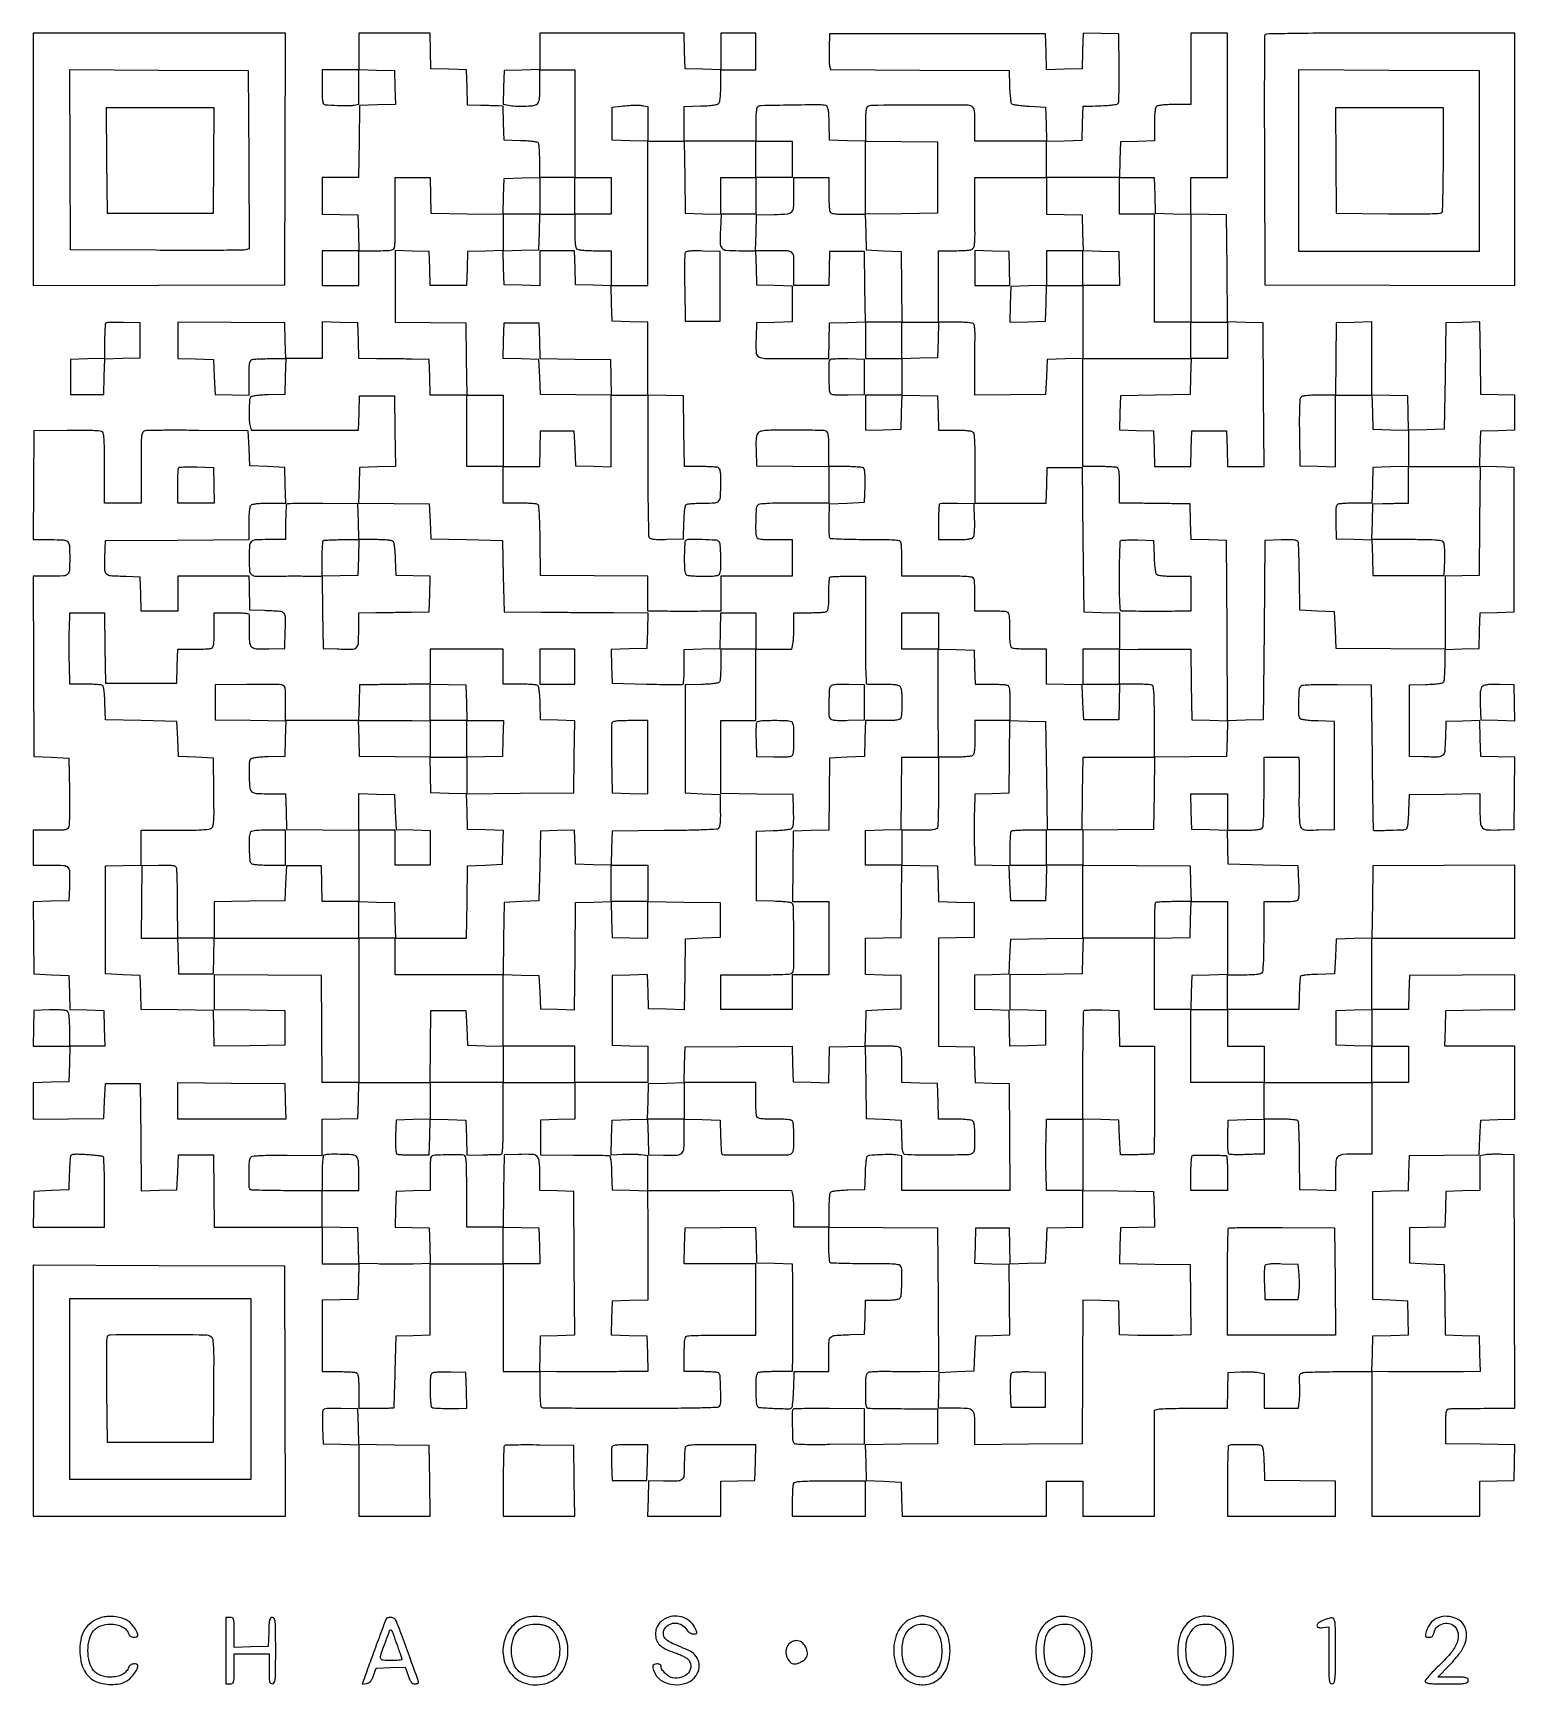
# Model space of a CAD drawing. Extents: x 179 to 1071, y 112 to 1107.
import ezdxf

# ---------------------------------------------------------------- set-up
doc = ezdxf.new("R2010")
doc.units = 0

msp = doc.modelspace()

# ---------------------------------------------------------------- linework, layer by layer
for points in [[(375, 1096), (375, 1085), (364, 1085), (353, 1085), (353, 1074.5, 0.004216), (353.051169, 1068.431817, 0.036703), (353.294058, 1065.747471, 0.108469), (353.821157, 1064.426657, 0.233527), (354.75, 1063.899556, 0.002156), (362.260632, 1063.50096, 0.008361), (366.919678, 1063.351877, 0.013059), (370.082025, 1063.386187, 0.038072), (372.25, 1063.632373), (375, 1064.158911), (375, 1074.613287), (375, 1085.067663), (385.75, 1084.783832), (396.5, 1084.5), (396.784606, 1074.284183), (397.069211, 1064.068365), (386.284606, 1063.784183), (375.5, 1063.5), (375.230498, 1041.75), (374.960995, 1020), (363.980498, 1020), (353, 1020), (353, 1009.033832), (353, 998.067663), (363.75, 997.783832), (374.5, 997.5), (374.783832, 986.75), (375.067663, 976), (364.033832, 976), (353, 976), (353, 965.5), (353, 955), (364, 955), (375, 955), (375, 965.5), (375, 976), (385.393011, 976, 0.004973), (391.189863, 976.057652, 0.033632), (394.047289, 976.307247, 0.078579), (395.629862, 976.816287, 0.186196), (396.446009, 977.719899, 0.072938), (396.700008, 978.851551, 0.006692), (396.87834, 981.734044, 0.008533), (396.986822, 985.194514, 0.006585), (396.990985, 988.969899, -0.001541), (396.951255, 993.391316, -0.000823), (396.927974, 998.858345, -0.000819), (396.922525, 1004.441095, -0.001277), (396.937986, 1009.25), (397, 1020), (407.466168, 1020), (417.932337, 1020), (418.216168, 1009.25), (418.5, 998.5), (440.25, 998.230498), (462, 997.960995), (462, 987.014329), (462, 976.067663), (451.25, 975.783832), (440.5, 975.5), (440.215017, 965.25), (439.930034, 955), (429, 955), (418.069966, 955), (417.784983, 965.25), (417.5, 975.5), (407.25, 975.784983), (397, 976.069966), (397, 954.554871), (397, 933.039775), (418.25, 932.769888), (439.5, 932.5), (439.769502, 910.75), (440.039005, 889), (429.053334, 889), (418.067663, 889), (417.783832, 899.75), (417.5, 910.5), (407, 910.703106, 0.001198), (402.205222, 910.784366, 0.000692), (396.436501, 910.860325, 0.000691), (390.647237, 910.920537, 0.00116), (385.783832, 910.953106), (375.067663, 911), (374.783832, 921.75), (374.5, 932.5), (363.75, 932.783832), (353, 933.067663), (353, 922.033832), (353, 911), (342.033832, 911), (331.067663, 911), (330.783832, 921.75), (330.5, 932.5), (298.25, 932.763853), (266, 933.027706), (266, 922.047685), (266, 911.067663), (276.75, 910.783832), (287.5, 910.5), (288, 900), (288.5, 889.5), (298.75, 889.215017), (309, 888.930034), (309, 899.358028, -0.005326), (309.059519, 904.945911, -0.030277), (309.302474, 907.908024, -0.062914), (309.767284, 909.600436, -0.205495), (310.581787, 910.393011, -0.0721), (311.638889, 910.632128, -0.005887), (314.475463, 910.821697, -0.007809), (317.880092, 910.955696, -0.00593), (321.615619, 911), (331.067663, 911), (330.783832, 900.25), (330.5, 889.5), (320.535034, 889.211195, 0.00836), (316.199826, 889.012968, 0.019108), (312.944063, 888.684251, 0.01918), (310.589, 888.262532, 0.199883), (309.800347, 887.711195, 0.132159), (309.203605, 885.804558, 0.007698), (309.048993, 879.654355, 0.011362), (309.127552, 873.604251, 0.056593), (309.630286, 870.25), (310.233263, 868), (342.581648, 868), (374.930034, 868), (375.215017, 878.25), (375.5, 888.5), (386, 888.5), (396.5, 888.5), (396.769789, 867.284032), (397.039577, 846.068065), (386.269789, 845.784032), (375.5, 845.5), (375.216371, 834.769986), (374.932742, 824.039971), (396.216371, 823.769986), (417.5, 823.5), (418, 813), (418.5, 802.5), (440, 802), (461.5, 801.5), (462, 780), (462.5, 758.5), (485, 758.338692, 0.000215), (495.123718, 758.27046, 0.000134), (506.995876, 758.198715, 0.000134), (518.705123, 758.134224, 0.000243), (528.283832, 758.088692), (549.067663, 758), (548.783832, 747.25), (548.5, 736.5), (537.715394, 736.215817), (526.930789, 735.931635), (527.215394, 725.715817), (527.5, 715.5), (548.262975, 715, 0.001606), (556.292519, 714.832442, 0.002498), (563.216764, 714.744792, 0.000724), (569.23488, 714.707396, 0.082802), (570.012975, 714.833333, 0.286735), (570.419286, 715.329033, 0.009072), (570.718208, 718.03576, 0.014618), (570.931329, 721.435113, 0.008345), (571, 725.549502), (571, 735.932337), (581.75, 736.216168), (592.5, 736.5), (592.783832, 747.25), (593.067663, 758), (603.533832, 758), (614, 758), (614, 747), (614, 736), (603.5, 736), (593, 736), (592.984687, 726.75, -0.007698), (592.922759, 723.118512, -0.010614), (592.747767, 719.861399, -0.007503), (592.50451, 717.163074, -0.115815), (592.199653, 716.288805, -0.199883), (591.411, 715.737468, -0.01918), (589.055937, 715.315749, -0.019108), (585.800174, 714.987032, -0.00836), (581.464966, 714.788805), (571.5, 714.5), (571.5, 682), (571.5, 649.5), (582, 649), (592.5, 648.5), (592.672561, 638.808176, -0.007788), (592.682557, 634.319874, -0.021848), (592.503422, 631.182626, -0.027616), (592.164127, 629.024547, -0.16829), (591.587542, 628.072654, -0.162149), (590.342308, 627.587917, -0.002427), (582.436219, 627.232918, -0.005533), (572.372441, 626.941477, -0.002367), (558.914982, 626.764478), (527.5, 626.5), (527.214647, 616.216527), (526.929295, 605.933054), (516.214647, 606.216527), (505.5, 606.5), (505.214635, 616.784593), (504.92927, 627.069185), (494.714635, 626.784593), (484.5, 626.5), (484, 605.5), (483.5, 584.5), (473, 584), (462.5, 583.5), (462.230498, 561.75), (461.960995, 540), (429.480498, 540), (397, 540), (397, 551), (397, 562), (418.480498, 562), (439.960995, 562), (440.230498, 583.75), (440.5, 605.5), (451, 606), (461.5, 606.5), (461.784606, 616.715817), (462.069211, 626.931635), (451.284606, 627.215817), (440.5, 627.5), (440.216309, 638.236102), (439.932619, 648.972205), (472.216309, 649.236102), (504.5, 649.5), (504.769404, 671.214803), (505.038809, 692.929605), (494.769404, 693.214803), (484.5, 693.5), (484.211195, 703.464966, 0.00836), (484.012968, 707.800174, 0.019108), (483.684251, 711.055937, 0.01918), (483.262532, 713.411, 0.199883), (482.711195, 714.199653, 0.117226), (481.827893, 714.504905, 0.006962), (478.991726, 714.747767, 0.010173), (475.573123, 714.922789, 0.007309), (471.75, 714.984687), (462, 715), (462, 725.5), (462, 736), (440, 736), (418, 736), (418, 725.5), (418, 715), (407.75, 714.902492, 0.000362), (403.032594, 714.8542, 0.000201), (397.279688, 714.788832, 0.0002), (391.45558, 714.717978, 0.000324), (386.5, 714.652492), (375.5, 714.5), (375.216168, 703.75), (374.932337, 693), (352.966168, 693), (331, 693), (331, 703.480948, 0.00366), (330.951558, 710.099158, 0.046817), (330.683961, 712.562568, 0.149943), (330.014588, 713.789483, 0.137646), (328.75, 714.480522, 0.051289), (327.16757, 714.677845, 0.002227), (321.579687, 714.773489, 0.003771), (314.942521, 714.807466, 0.002678), (307.5, 714.749574), (288.5, 714.5), (288.5, 704), (288.5, 693.5), (309.783629, 693.230014), (331.067258, 692.960029), (330.783629, 682.230014), (330.5, 671.5), (320.535034, 671.211195, 0.00836), (316.199826, 671.012968, 0.019108), (312.944063, 670.684251, 0.01918), (310.589, 670.262532, 0.199883), (309.800347, 669.711195, 0.135848), (309.086552, 667.371208, 0.009635), (309.039972, 660.484764, 0.010772), (309.272698, 653.652339, 0.109384), (310.035184, 650.934259, 0.136006), (311.022586, 649.899014, 0.091279), (312.563926, 649.324752, 0.038489), (315.273569, 649.059313, 0.005178), (321.001352, 649), (330.932337, 649), (331.216168, 638.25), (331.5, 627.5), (353.25, 627.230498), (375, 626.960995), (375, 605.480498), (375, 584), (364.033832, 584), (353.067663, 584), (352.783832, 594.75), (352.5, 605.5), (342, 605.5), (331.5, 605.5), (331, 595), (330.5, 584.5), (309.25, 584.230112), (288, 583.960225), (288, 572.980112), (288, 562), (277, 562), (266, 562), (265.984687, 582.75, 0.003672), (265.919661, 590.795482, 0.005584), (265.733781, 597.783105, 0.002279), (265.481245, 603.746653, 0.130355), (265.152042, 604.788231, 0.19692), (264.294865, 605.395734, 0.033714), (262.282937, 605.721018, 0.023663), (259.195195, 605.861823, 0.006827), (254.417355, 605.788231), (244.5, 605.5), (244.230498, 583.75), (243.960995, 562), (254.946666, 562), (265.932337, 562), (266.216168, 551.25), (266.5, 540.5), (277, 540.5), (287.5, 540.5), (287.783832, 551.25), (288.067663, 562), (331.533832, 562), (375, 562), (375, 518.5), (375, 475), (364.013853, 475), (353.027706, 475), (352.763853, 507.25), (352.5, 539.5), (320.25, 539.763853), (288, 540.027706), (288, 529.533741), (288, 519.039775), (309.25, 518.769888), (330.5, 518.5), (330.5, 508), (330.5, 497.5), (309.284032, 497.230211), (288.068065, 496.960423), (287.784032, 507.730211), (287.5, 518.5), (265.784769, 518.769405), (244.069538, 519.038811), (243.784769, 529.269405), (243.5, 539.5), (233, 540), (222.5, 540.5), (222.5, 573), (222.5, 605.5), (233.25, 605.783832), (244, 606.067663), (244, 616.533832), (244, 627), (264.30887, 627, 0.003288), (273.996174, 627.063696, 0.010914), (280.363345, 627.286498, 0.011635), (284.731534, 627.637029, 0.132779), (286.330365, 628.252301, 0.179932), (287.280943, 629.692576, 0.040311), (287.718443, 632.65261, 0.017809), (287.881486, 637.988193, 0.002045), (287.771494, 650.002301), (287.5, 670.5), (277, 671), (266.5, 671.5), (266, 682), (265.5, 692.5), (244, 693), (222.5, 693.5), (222.211195, 703.464966, 0.00836), (222.012968, 707.800174, 0.019108), (221.684251, 711.055937, 0.01918), (221.262532, 713.411, 0.199883), (220.711195, 714.199653, 0.115635), (219.838067, 714.504461, 0.007572), (217.156385, 714.747767, 0.01067), (213.918826, 714.922756, 0.007748), (210.31054, 714.984687), (201.121081, 715), (200.81054, 726.594195, -0.003857), (200.712157, 731.754548, -0.00254), (200.674935, 737.692426, -0.002555), (200.697595, 743.470263, -0.004932), (200.784983, 748.094195), (201.069966, 758), (211.515095, 758), (221.960225, 758), (222.230112, 736.75), (222.5, 715.5), (244, 715.5), (265.5, 715.5), (265.784983, 725.75), (266.069966, 736), (275.453196, 736, 0.005972), (279.162354, 736.044307, 0.007853), (282.544751, 736.178303, 0.005943), (285.362696, 736.367916, 0.071958), (286.418213, 736.606989, 0.205218), (287.23239, 737.398405, 0.063068), (287.69735, 739.086379, 0.030363), (287.940414, 742.039857, 0.005351), (288, 747.606989), (288, 758), (298.5, 758, -0.006012), (303.541273, 757.939386, -0.023419), (306.651777, 757.718556, -0.034052), (308.572581, 757.35754, -0.325984), (309.070637, 756.75, -0.014814), (309.092806, 755.923743, -0.001037), (309.081503, 753.605455, -0.001469), (309.054161, 750.840669, -0.001106), (309.008434, 747.800487, 0.019124), (309.164989, 740.343372, 0.185881), (310.449256, 737.519281, 0.18469), (313.300283, 736.276188, 0.018838), (320.804214, 736.214442), (330.5, 736.5), (330.783553, 747.222527, 0.010992), (330.820152, 755.43543, 0.202285), (329.787687, 757.767985, 0.175254), (327.337791, 758.826727, 0.00786), (318, 759.24922), (309.5, 759.5), (309.395178, 764.5, 0.000547), (309.344591, 766.793283, 0.000309), (309.278501, 769.573437, 0.000308), (309.208383, 772.377327, 0.000507), (309.145178, 774.75), (309, 780), (287.5, 780), (266, 780), (266, 769.5), (266, 759), (255.034983, 759), (244.069966, 759), (243.784983, 769.25), (243.5, 779.5), (235, 779.75078, -0.007628), (225.685433, 780.167898, -0.170037), (223.227472, 781.198021, -0.207027), (222.186732, 783.474513, -0.012089), (222.215323, 791.277755), (222.5, 801.5), (265.75, 801.760623), (309, 802.021245), (309, 811.810623, -0.008709), (309.074319, 816.077091, -0.018485), (309.311291, 819.371837, -0.019362), (309.672041, 821.80009, -0.150929), (310.2, 822.8, -0.151095), (311.201559, 823.328414, -0.019308), (313.637701, 823.688986, -0.018432), (316.945271, 823.925781, -0.008652), (321.233832, 824), (331.067663, 824), (330.783832, 834.75), (330.5, 845.5), (320, 846), (309.5, 846.5), (309, 857), (308.5, 867.5), (278.5, 867.7775, 0.001763), (266.840724, 867.844237, 0.002635), (256.651563, 867.812934, 0.001104), (247.93396, 867.720949, 0.056444), (246.25, 867.508448, 0.214979), (244.932331, 866.481973, 0.096216), (244.282547, 864.33303, 0.024121), (244.038061, 859.772618, 0.001332), (244, 845.480948), (244, 824), (233, 824), (222, 824), (222, 844.877555, 0.002758), (221.941781, 855.432519, 0.012365), (221.720828, 861.608758, 0.014651), (221.362841, 865.585088, 0.192057), (220.668714, 866.85998, 0.156728), (219.392576, 867.372347, 0.00746), (214.73108, 867.63344, 0.009591), (208.361143, 867.772656, 0.003585), (199.418714, 867.732424), (179.5, 867.5), (179.236336, 834.75), (178.972671, 802), (189.379347, 802, -0.010895), (197.340744, 801.826507, -0.180521), (199.741924, 800.809118, -0.192828), (200.809384, 798.492886, -0.012718), (201, 791, -0.012714), (200.809449, 783.507314, -0.192776), (199.7423, 781.191045, -0.180567), (197.341761, 780.173564, -0.010905), (189.384399, 780), (178.982775, 780), (179.241388, 725.75), (179.5, 671.5), (190, 671), (200.5, 670.5), (200.783711, 651, -0.002788), (200.85221, 643.365834, -0.003942), (200.821708, 636.567187, -0.002293), (200.724598, 630.840683, -0.054895), (200.514659, 629.25, -0.136351), (199.804249, 627.985695, -0.147729), (198.56377, 627.316854, -0.046635), (196.090254, 627.04877, -0.003689), (189.480948, 627), (179, 627), (179, 616.5), (179, 606), (189.480948, 606, -0.01319), (197.50249, 605.788355, -0.203196), (199.933469, 604.602972, -0.179688), (200.928151, 601.965089, -0.009927), (200.795054, 593), (200.5, 584.5), (189.730592, 584.215971), (178.961185, 583.931943), (179.230592, 562.215971), (179.5, 540.5), (190, 540), (200.5, 539.5), (200.784601, 529.284601), (201.069202, 519.069202), (211.284601, 518.784601), (221.5, 518.5), (221.783832, 507.75), (222.067663, 497), (211.533832, 497), (201, 497), (201, 506.877555, 0.007345), (200.929838, 511.653266, 0.024181), (200.685192, 514.794146, 0.035127), (200.271246, 516.875583, 0.154085), (199.600715, 517.916414, 0.132968), (198.513859, 518.412685, 0.020746), (196.150171, 518.703614, 0.018924), (192.957683, 518.84141, 0.009044), (188.850715, 518.788859), (179.5, 518.5), (179.216168, 507.75), (178.932337, 497), (190, 497), (201.067663, 497), (200.783832, 486.25), (200.5, 475.5), (189.75, 475.216168), (179, 474.932337), (179, 463.946281), (179, 452.960225), (200.25, 453.230112), (221.5, 453.5), (222, 464), (222.5, 474.5), (233, 474.5), (243.5, 474.5), (243.763898, 442.216309), (244.027795, 409.932619), (254.763898, 410.216309), (265.5, 410.5), (266, 421), (266.5, 431.5), (277, 431.5), (287.5, 431.5), (287.769502, 409.75), (288.039005, 388), (320.519502, 388), (353, 388), (353, 377), (353, 366), (364.033832, 366), (375.067663, 366), (374.783832, 355.25), (374.5, 344.5), (363.75, 344.216168), (353, 343.932337), (353, 322.466168), (353, 301), (362.418213, 301, -0.005951), (366.140776, 300.955695, -0.007831), (369.534475, 300.821697, -0.005915), (372.361889, 300.632106, -0.07203), (373.418213, 300.393011, -0.205218), (374.23239, 299.601595, -0.063068), (374.69735, 297.913621, -0.030363), (374.940414, 294.960143, -0.005351), (375, 289.393011), (375, 279), (385.5, 279, 0.002229), (389.53988, 279.018008, 0.003611), (392.974289, 279.073438, 0.000671), (395.994689, 279.148065, 0.221186), (396.199707, 279.25, 0.161135), (396.284872, 279.48009, 0.000127), (396.502398, 285.742188, 0.001379), (396.724348, 292.738752, 0.000841), (396.949707, 301), (397.5, 322.5), (407.75, 322.784983), (418, 323.069966), (418, 344.534983), (418, 366), (440, 366), (462, 366), (462, 333.5), (462, 301), (473, 301), (484, 301), (484, 290.559017, 0.008569), (484.069311, 286.51482, 0.013074), (484.281256, 283.011247, 0.007601), (484.575977, 280.125285, 0.228941), (484.957468, 279.526287, 0.136477), (485.790765, 279.284594, 0.000223), (501.126902, 279.122433, 0.001707), (518.368034, 279.006689, 0.001052), (538.657821, 278.982432, 0.001008), (565.218135, 279.060103, 0.004752), (580.462904, 279.280316, 0.002313), (590.993172, 279.581283, 0.243817), (592.211488, 280.265162, 0.14479), (592.965317, 282.760197, 0.008831), (592.872185, 290.631731, 0.006668), (592.527849, 298.666693, 0.238114), (591.622382, 300.234687, 0.121815), (590.789772, 300.526546, 0.00646), (587.965637, 300.758058, 0.009842), (584.566806, 300.925378, 0.006984), (580.75, 300.984687), (571, 301), (571, 311.393011, -0.005351), (571.059586, 316.960143, -0.030363), (571.30265, 319.913621, -0.063068), (571.76761, 321.601595, -0.205218), (572.581787, 322.393011, -0.082815), (573.775876, 322.636501, -0.001919), (579.5499, 322.821697, -0.004216), (586.334577, 322.955997, -0.00284), (594.081787, 323), (614, 323), (614, 344.5), (614, 366), (592.466168, 366), (570.932337, 366), (571.216168, 376.75), (571.5, 387.5), (592.715968, 387.769789), (613.931935, 388.039577), (614.215968, 377.269789), (614.5, 366.5), (625.25, 366.216168), (636, 365.932337), (636.080645, 355.966168, -0.000778), (636.111626, 351.226275, -0.000367), (636.137601, 345.108812, -0.000364), (636.155426, 338.705042, -0.000514), (636.16129, 333, -0.000518), (636.155416, 327.328331, -0.000378), (636.137601, 321.028125, -0.000382), (636.111638, 315.057377, -0.000844), (636.080645, 310.5), (636, 301), (626.581787, 301, 0.005951), (622.859224, 300.955695, 0.007831), (619.465525, 300.821697, 0.005915), (616.638111, 300.632106, 0.07203), (615.581787, 300.393011, 0.19467), (614.780298, 299.644942, 0.069116), (614.312224, 298.117276, 0.033827), (614.069372, 295.475625, 0.00643), (614.015313, 290.643011, 0.007669), (614.076382, 287.053884, 0.010583), (614.248778, 283.835561, 0.007462), (614.488346, 281.169118, 0.115963), (614.788585, 280.307836, 0.238871), (616.381675, 279.362557, 0.005895), (625.114481, 278.883699, 0.006457), (633.798042, 278.622444, 0.202967), (635.742197, 279.40648, 0.168511), (636.055932, 280.050871, 0.005297), (636.377571, 283.000591, 0.00977), (636.655412, 286.533658, 0.006555), (636.841025, 290.58095), (637.18205, 301), (647.591025, 301), (658, 301), (658, 311.480948, -0.011573), (658.184972, 319.471708, -0.199796), (659.27627, 321.785637, -0.170244), (661.756564, 322.829771, -0.007926), (671, 323.24922), (679.5, 323.5), (679.784983, 333.75), (680.069966, 344), (689.834983, 344, 0.00874), (694.089346, 344.074375, 0.018513), (697.377065, 344.311444, 0.019392), (699.800997, 344.672291, 0.150838), (700.8, 345.2, 0.182125), (701.645907, 347.068586, 0.008364), (701.987689, 354.173793, 0.012119), (702.037031, 361.123426, 0.08754), (701.401732, 364.395485, 0.258047), (700.372148, 365.261485, 0.030094), (697.282685, 365.678186, 0.016279), (691.821033, 365.904116, 0.002197), (680.343014, 365.954545, -0.002657), (672.432696, 365.996579, -0.004137), (665.61632, 366.125433, -0.001292), (659.721612, 366.300912, -0.13105), (658.941282, 366.53629, -0.229576), (658.566063, 367.127013, -0.007369), (658.276502, 370.018199, -0.012859), (658.06813, 373.523936, -0.008413), (658, 377.572681), (658, 388.027329), (690.75, 387.763664), (723.5, 387.5), (723.760623, 344.25), (724.021245, 301), (713.260623, 300.937986, -0.001275), (708.447627, 300.922526, -0.000818), (702.861466, 300.927974, -0.000822), (697.39203, 300.951254, -0.001542), (692.969899, 300.990985, 0.006585), (689.194514, 300.986822, 0.008533), (685.734044, 300.87834, 0.006692), (682.851551, 300.700008, 0.072938), (681.719899, 300.446009, 0.186196), (680.816287, 299.629862, 0.078579), (680.307247, 298.047289, 0.033632), (680.057652, 295.189863, 0.004973), (680, 289.393011, 0.004238), (680.050959, 283.38169, 0.037229), (680.293657, 280.733097, 0.111592), (680.822038, 279.440566, 0.23504), (681.75, 278.935103, 0.00624), (683.023084, 278.903794, 0.000154), (688.860937, 278.834895, 0.000333), (695.709551, 278.760737, 0.000227), (703.5, 278.685103), (723.5, 278.5), (723.5, 268), (723.5, 257.5), (701.716367, 257.230404), (679.932734, 256.960808), (680.216367, 246.230404), (680.5, 235.5), (691, 235), (701.5, 234.5), (701.784983, 224.25), (702.069966, 214), (745.534983, 214), (789, 214), (789, 224.5), (789, 235), (800, 235), (811, 235), (811, 224.5), (811, 214), (832.5, 214), (854, 214), (854, 245.883369), (854, 277.766737), (856.25, 278.369714, -0.056178), (857.845984, 278.61027, -0.002325), (863.630687, 278.799577, -0.00401), (870.499162, 278.937273, -0.002833), (878.216168, 278.986345), (897.932337, 279), (898.216168, 289.75), (898.5, 300.5), (906, 300.80649, -0.008667), (909.109769, 300.879612, -0.00841), (912.251562, 300.846169, -0.008349), (915.012596, 300.724159, -0.030569), (916.75, 300.511177), (920, 299.909374), (920, 289.454687), (920, 279), (930.372192, 279), (940.744384, 279), (941.240606, 282.75, 0.020239), (941.413553, 284.643411, 0.007234), (941.511592, 287.354508, 0.007164), (941.533497, 290.334585, 0.008407), (941.466288, 293.158963, -0.00749), (941.364576, 297.127075, -0.066355), (941.576942, 298.861018, -0.160581), (942.184633, 299.803224, -0.104734), (943.347873, 300.395308, -0.056676), (944.885355, 300.625916, -0.002168), (950.669375, 300.807096, -0.003862), (957.526973, 300.939151, -0.00271), (965.25, 300.986345), (985, 301), (985, 257.5), (985, 214), (1017.5, 214), (1050, 214), (1050, 224.465017), (1050, 234.930034), (1060.25, 235.215017), (1070.5, 235.5), (1070.783625, 246.229609), (1071.06725, 256.959219), (1050.283625, 257.229609), (1029.5, 257.5), (1029.5, 268, -0.003726), (1029.547896, 274.426321, -0.042734), (1029.80104, 276.941167, -0.144262), (1030.406537, 278.126452, -0.187201), (1031.5, 278.643701, -0.014418), (1032.918206, 278.704571, -0.000504), (1038.422148, 278.776415, -0.000938), (1044.924899, 278.842534, -0.000656), (1052.256247, 278.893701), (1071.012494, 279), (1070.756247, 355.25), (1070.5, 431.5), (1063.5, 431.807779, 0.009375), (1060.58164, 431.88131, 0.008811), (1057.601562, 431.84799, 0.008811), (1054.961002, 431.725313, 0.029867), (1053.25, 431.512466), (1050, 430.909374), (1050, 420.48967), (1050, 410.069966), (1039.75, 409.784983), (1029.5, 409.5), (1029.216508, 398.783492), (1028.933016, 388.066984), (1018.216508, 387.783492), (1007.5, 387.5), (1007.5, 377), (1007.5, 366.5), (1018, 366), (1028.5, 365.5), (1028.769787, 344.284765), (1029.039573, 323.069529), (1039.269787, 322.784765), (1049.5, 322.5), (1049.783832, 311.75), (1050.067663, 301), (1040.033832, 300.933333, -0.000618), (1035.300166, 300.907731, -0.000304), (1029.275563, 300.88625, -0.000301), (1023.017748, 300.871505, -0.000438), (1017.5, 300.866667, -0.000438), (1011.982252, 300.871505, -0.000301), (1005.724437, 300.88625, -0.000304), (999.699834, 300.907731, -0.000618), (994.966168, 300.933333), (984.932337, 301), (985.216168, 311.75), (985.5, 322.5), (996.284606, 322.784183), (1007.069211, 323.068365), (1006.784606, 333.284183), (1006.5, 343.5), (996, 344), (985.5, 344.5), (985.5, 377), (985.5, 409.5), (996.216508, 409.783492), (1006.933016, 410.066984), (1007.216508, 420.633698), (1007.5, 431.200412), (1028.5, 431.412472), (1049.5, 431.624533), (1050, 442.062266), (1050.5, 452.5), (1060.75, 452.784983), (1071, 453.069966), (1071, 475.034983), (1071, 497), (1049.966168, 497), (1028.932337, 497), (1029.216168, 507.75), (1029.5, 518.5), (1050.25, 518.770288), (1071, 519.040577), (1071, 529.534336), (1071, 540.028094), (1039.25, 539.764047), (1007.5, 539.5), (1007.215017, 529.25), (1006.930034, 519), (995.965017, 519), (985, 519), (985, 540.5), (985, 562), (1028, 562), (1071, 562), (1071, 584.010736), (1071, 606.021473), (1028.25, 605.760736), (985.5, 605.5), (985.230591, 583.783635), (984.961183, 562.06727), (974.230591, 561.783635), (963.5, 561.5), (963, 551), (962.5, 540.5), (952.25, 540.215017, 0.00691), (947.549079, 540.019269, 0.021984), (944.420839, 539.707303, 0.026625), (942.368684, 539.298578, 0.310698), (941.858431, 538.715017, 0.00737), (941.600853, 536.179806, 0.007856), (941.424381, 533.691472, 0.005868), (941.292666, 530.655166, 0.002007), (941.171044, 526.25), (941, 519), (919.5, 519), (898, 519), (898, 529.5), (898, 540), (907.8, 540, 0.008695), (912.071747, 540.074295, 0.018472), (915.369558, 540.311224, 0.019349), (917.799696, 540.671932, 0.150969), (918.8, 541.2, 0.175156), (919.391927, 542.461896, 0.00933), (919.721154, 546.954487, 0.010454), (919.937931, 553.406919, 0.003169), (920, 563.2), (920, 584), (929.95031, 584, 0.006641), (934.89582, 584.06569, 0.0262), (937.930328, 584.305772, 0.04202), (939.835087, 584.722385, 0.19196), (940.70031, 585.420095, 0.112884), (940.992527, 586.406354, 0.008841), (941.118216, 589.163696, 0.011687), (941.133194, 592.492994, 0.008667), (941, 596.170095), (940.5, 605.5), (919.5, 606), (898.5, 606.5), (898.215017, 616.75), (897.930034, 627), (907.765017, 627, 0.008651), (912.05415, 627.074216, 0.018431), (915.362052, 627.311007, 0.019307), (917.798399, 627.671574, 0.151099), (918.8, 628.2, 0.175156), (919.391927, 629.461896, 0.00933), (919.721154, 633.954487, 0.010454), (919.937931, 640.406919, 0.003169), (920, 650.2), (920, 671), (930.5, 671), (941, 671), (941.137124, 667.25, -0.008843), (941.180613, 664.944912, -0.001055), (941.175859, 659.842125, -0.001258), (941.14214, 653.776173, -0.001033), (941.076433, 647.297661, 0.005012), (941.061013, 640.239, 0.010568), (941.219702, 634.763894, 0.009781), (941.507592, 630.63861, 0.10088), (941.993523, 629.012103, 0.117423), (942.999986, 627.876474, 0.112235), (944.426746, 627.292809, 0.04384), (946.95156, 627.097624, 0.004743), (952.804214, 627.214442), (962.5, 627.5), (962.5, 660), (962.5, 692.5), (952.535034, 692.788805, -0.00836), (948.199826, 692.987032, -0.019108), (944.944063, 693.315749, -0.01918), (942.589, 693.737468, -0.199883), (941.800347, 694.288805, -0.137385), (940.958137, 697.07993, -0.01236), (940.99297, 704.455169, -0.010121), (941.364303, 711.922892, -0.204831), (942.37788, 713.89865, -0.155745), (943.72239, 714.441468, -0.008655), (948.294193, 714.70418, -0.010005), (954.723919, 714.833319, -0.003345), (964.12788, 714.771094), (984.5, 714.5), (985.026621, 671, 0.000474), (985.244607, 654.302846, 0.000784), (985.464165, 640.204688, 0.000038), (985.683114, 627.488774, 0.179885), (985.776621, 627.25, 0.218946), (986.765074, 626.819816, 0.001749), (995.555198, 627.031715, 0.002535), (1004.144653, 627.312444, 0.132868), (1005.711195, 627.800347, 0.199883), (1006.262532, 628.589, 0.01918), (1006.684251, 630.944063, 0.019108), (1007.012968, 634.199826, 0.00836), (1007.211195, 638.535034), (1007.5, 648.5), (1028.75, 648.769888), (1050, 649.039775), (1050, 639.055071, 0.017843), (1050.277152, 631.291009, 0.184868), (1051.607037, 628.44381, 0.185046), (1054.497592, 627.213979, 0.017883), (1062.259538, 627.209712), (1070.5, 627.5), (1070.769404, 649.214803), (1071.038809, 670.929605), (1060.769404, 671.214803), (1050.5, 671.5), (1050.215817, 682.284606), (1049.931635, 693.069211), (1039.715817, 692.784606), (1029.5, 692.5), (1029.215131, 682.2603, -0.013827), (1028.781878, 674.45705, -0.200378), (1027.533568, 672.051258, -0.174565), (1024.86687, 671.074823, -0.010012), (1016, 671.204946), (1007.5, 671.5), (1007.5, 693), (1007.5, 714.5), (1017.464966, 714.788805, 0.00836), (1021.800174, 714.987032, 0.019108), (1025.055937, 715.315749, 0.01918), (1027.411, 715.737468, 0.199883), (1028.199653, 716.288805, 0.115711), (1028.504482, 717.162416, 0.007543), (1028.747767, 719.851123, 0.010646), (1028.922757, 723.096937, 0.007727), (1028.984687, 726.715017), (1029, 735.930034), (1039.25, 736.215017), (1049.5, 736.5), (1049.783481, 747.215387), (1050.066961, 757.930773), (1060.283481, 758.215387), (1070.5, 758.5), (1070.5, 802), (1070.5, 845.5), (1060.216527, 845.785353), (1049.933054, 846.070705), (1050.216527, 856.785353), (1050.5, 867.5), (1060.75, 867.784983), (1071, 868.069966), (1071, 878.5), (1071, 888.930034), (1060.75, 889.215017), (1050.5, 889.5), (1050.230401, 911.284767), (1049.960802, 933.069533), (1039.730401, 932.784767), (1029.5, 932.5), (1029, 900.5), (1028.5, 868.5), (1017.785353, 868.216527), (1007.070705, 867.933054), (1006.785353, 878.216527), (1006.5, 888.5), (995.75, 888.783832), (985, 889.067663), (985, 911.067663), (985, 933.067663), (974.25, 932.783832), (963.5, 932.5), (963.230498, 910.75), (962.960995, 889), (953.102942, 889, 0.007734), (948.508153, 888.928928, 0.022103), (945.321905, 888.689086, 0.028582), (943.142356, 888.300397, 0.16252), (942.155521, 887.687392, 0.157292), (941.654907, 886.436546, 0.006909), (941.394486, 881.693501, 0.009336), (941.251252, 875.289133, 0.003642), (941.283077, 866.437392), (941.5, 846.5), (952.25, 846.216168), (963, 845.932337), (963, 867.466168), (963, 889), (973.965017, 889), (984.930034, 889), (985.215017, 878.75), (985.5, 868.5), (996.25, 868.216168), (1007, 867.932337), (1007, 857), (1007, 846.067663), (996.25, 845.783832), (985.5, 845.5), (985.216168, 834.75), (984.932337, 824), (975.216168, 823.984687, 0.007782), (971.400525, 823.919284, 0.010705), (967.975707, 823.733781, 0.007622), (965.139207, 823.475621, 0.115349), (964.211769, 823.152042, 0.19692), (963.604266, 822.294865, 0.033714), (963.278982, 820.282937, 0.023663), (963.138177, 817.195195, 0.006827), (963.211769, 812.417355), (963.5, 802.5), (974.216508, 802.216508), (984.933016, 801.933016), (985.216508, 791.216508), (985.5, 780.5), (1007, 780.5), (1028.5, 780.5), (1028.788859, 789.850715, 0.009044), (1028.84141, 793.957683, 0.018924), (1028.703614, 797.150171, 0.020746), (1028.412685, 799.513859, 0.132968), (1027.916414, 800.600715, 0.187927), (1026.578855, 801.342848, 0.017933), (1022.794432, 801.719388, 0.013218), (1016.72827, 801.943179, 0.00261), (1005.843724, 802), (984.932337, 802), (985.216168, 812.75), (985.5, 823.5), (991.5, 823.683978, -0.001093), (994.143812, 823.759262, -0.000758), (997.132812, 823.833306, -0.000764), (1000.003688, 823.895682, -0.001574), (1002.25, 823.933978), (1007, 824), (1007, 835), (1007, 846), (1028.513664, 846), (1050.027329, 846), (1049.763664, 813.25), (1049.5, 780.5), (1039.25, 780.215017), (1029, 779.930034), (1029, 757.951353), (1029, 735.972671), (996.25, 736.236336), (963.5, 736.5), (963, 747.5), (962.5, 758.5), (952, 759), (941.5, 759.5), (941.298133, 779.403376, 0.002421), (941.182335, 787.130943, 0.003644), (940.999664, 793.866405, 0.001487), (940.784144, 799.629807, 0.081695), (940.565541, 800.689798, 0.229681), (939.843458, 801.366353, 0.048849), (938.108687, 801.724709, 0.027732), (935.222574, 801.870982, 0.006126), (930.267408, 801.786422), (920.5, 801.5), (920, 747.5), (919.5, 693.5), (908.758629, 693.216256), (898.017258, 692.932512), (897.758629, 747.216256), (897.5, 801.5), (886.783492, 801.783492), (876.066984, 802.066984), (875.783492, 812.783492), (875.5, 823.5), (864.5, 823.652492, 0.000324), (859.54442, 823.717978, 0.0002), (853.720313, 823.788832, 0.000201), (847.967406, 823.8542, 0.000362), (843.25, 823.902492), (833, 824), (833, 834.393011, 0.005351), (832.940414, 839.960143, 0.030363), (832.69735, 842.913621, 0.063068), (832.23239, 844.601595, 0.205218), (831.418213, 845.393011, 0.07203), (830.361889, 845.632106, 0.005915), (827.534475, 845.821697, 0.007831), (824.140776, 845.955695, 0.005951), (820.418213, 846), (811, 846), (811, 878.5), (811, 911), (843.533832, 911), (876.067663, 911), (875.783832, 900.25), (875.5, 889.5), (854.5, 889), (833.5, 888.5), (833.215407, 878.285365), (832.930815, 868.07073), (843.215407, 867.785365), (853.5, 867.5), (853.783832, 856.75), (854.067663, 846), (865, 846), (875.932337, 846), (876.216168, 856.75), (876.5, 867.5), (887, 867.5), (897.5, 867.5), (897.783832, 856.75), (898.067663, 846), (909.044454, 846), (920.021245, 846), (919.760623, 889.25), (919.5, 932.5), (908.763809, 932.783692), (898.027617, 933.067383), (897.763809, 965.283692), (897.5, 997.5), (886.75, 997.783832), (876, 998.067663), (876, 1009.033832), (876, 1020), (887, 1020), (898, 1020), (898, 1063.5), (898, 1107), (887, 1107), (876, 1107), (876, 1085.5), (876, 1064), (866.2, 1064, 0.008695), (861.928253, 1063.925705, 0.018472), (858.630442, 1063.688776, 0.019349), (856.200304, 1063.328068, 0.150969), (855.2, 1062.8, 0.150838), (854.672291, 1061.800997, 0.019392), (854.311444, 1059.377065, 0.018513), (854.074375, 1056.089346, 0.00874), (854, 1051.834983), (854, 1042.069966), (843.75, 1041.784983), (833.5, 1041.5), (833.216168, 1030.75), (832.932337, 1020), (810.966168, 1020), (789, 1020), (789, 1030.966168), (789, 1041.932337), (799.75, 1042.216168), (810.5, 1042.5), (810.784983, 1052.75), (811.069966, 1063), (816.784983, 1063.129094, 0.004875), (823.458359, 1063.344956, 0.015565), (827.902368, 1063.670898, 0.018571), (830.92135, 1064.100891, 0.15287), (832.136741, 1064.736741, 0.188712), (832.497416, 1065.56125, 0.002398), (832.697762, 1071.361145, 0.006581), (832.81034, 1078.153906, 0.004172), (832.771275, 1086.071275), (832.5, 1106.5), (821.784171, 1106.783485), (811.068343, 1107.06697), (810.784171, 1096.283485), (810.5, 1085.5), (799.784171, 1085.216515), (789.068343, 1084.93303), (788.784171, 1095.716515), (788.5, 1106.5), (723.5, 1106.5), (658.5, 1106.5), (658.204946, 1098, 0.006853), (658.133168, 1094.581332, 0.008032), (658.161631, 1091.338487, 0.007198), (658.26897, 1088.604133, 0.048042), (658.47182, 1087.258679), (659.033748, 1085.017358), (712.766874, 1084.758679), (766.5, 1084.5), (766.790711, 1075.009289, 0.009532), (766.97516, 1071.300034, 0.0135), (767.291143, 1068.009996, 0.009558), (767.67656, 1065.311427, 0.156796), (768.086077, 1064.509289, 0.154087), (768.889375, 1064.08911, 0.009038), (771.64635, 1063.649604, 0.012983), (775.004466, 1063.264955, 0.009152), (778.795366, 1063), (788.5, 1062.5), (788.784983, 1052.25), (789.069966, 1042), (767.534983, 1042), (746, 1042), (746, 1051.964816, 0.005539), (745.938963, 1057.474531, 0.034286), (745.682725, 1060.291897, 0.074888), (745.163925, 1061.918532, 0.157126), (744.25, 1062.861152, 0.122727), (741.050881, 1063.660724, 0.000846), (712.614009, 1063.632053, 0.000742), (684.00191, 1063.512312, 0.143152), (681.25, 1062.690983, 0.197088), (680.669197, 1061.854997, 0.025658), (680.301605, 1059.670403, 0.021303), (680.06909, 1056.48216, 0.00755), (680, 1051.907151), (680, 1041.932337), (669.25, 1042.216168), (658.5, 1042.5), (658.21564, 1052.693518, 0.005227), (658.000117, 1058.311609, 0.034196), (657.670369, 1061.11316, 0.079854), (657.122288, 1062.638759, 0.203532), (656.21564, 1063.349633, 0.068104), (652.315189, 1063.849154, 0.001864), (635.133073, 1063.636898, 0.001019), (617.282664, 1063.313421, 0.139431), (615.25, 1062.690799, 0.196945), (614.669508, 1061.855935, 0.025731), (614.301776, 1059.677272, 0.021357), (614.069155, 1056.498641, 0.007586), (614, 1051.940983), (614, 1042), (592.5, 1042), (571, 1042), (571, 1052.406293), (571, 1062.812585), (581.037773, 1063.156293, 0.007004), (585.992145, 1063.395461, 0.026018), (589.096394, 1063.751734, 0.040708), (591.075278, 1064.252106, 0.171312), (592.02246, 1065, 0.108976), (592.395389, 1066.034457, 0.009909), (592.695717, 1068.776562, 0.012467), (592.909698, 1072.097849, 0.009438), (592.984687, 1075.75), (593, 1085), (603.5, 1085), (614, 1085), (614, 1096), (614, 1107), (603.5, 1107), (593, 1107), (593, 1095.966168), (593, 1084.932337), (582.25, 1085.216168), (571.5, 1085.5), (571.216168, 1096.25), (570.932337, 1107), (527.466168, 1107), (484, 1107), (484, 1096.033832), (484, 1085.067663), (473.25, 1084.783832), (462.5, 1084.5), (462.216471, 1074.381706), (461.932942, 1064.263412), (465.091471, 1063.631706, 0.036627), (469.292481, 1063.107352, 0.018682), (474.612923, 1063.035025, 0.015778), (479.639177, 1063.313354, 0.101478), (482.065741, 1064.035184, 0.136247), (483.101327, 1065.02385, 0.091172), (483.675502, 1066.568435, 0.038385), (483.940782, 1069.285401, 0.005149), (484, 1075.035184), (484, 1085), (494.5, 1085), (505, 1085), (505.025539, 1074.75, 0.000029), (505.037738, 1069.965272, 0.000015), (505.053509, 1063.985937, 0.000015), (505.070086, 1057.840761, 0.000023), (505.084894, 1052.5, -0.000598), (505.093557, 1047.159239, -0.000394), (505.091341, 1041.014063, -0.000396), (505.079743, 1035.03473, -0.000765), (505.059355, 1030.25), (505, 1020), (494.5, 1020), (484, 1020), (483.984687, 1029.75, 0.007309), (483.922789, 1033.573123, 0.010173), (483.747767, 1036.991726, 0.006962), (483.504905, 1039.827893, 0.117226), (483.199653, 1040.711195, 0.199883), (482.411, 1041.262532, 0.01918), (480.055937, 1041.684251, 0.019108), (476.800174, 1042.012968, 0.00836), (472.464966, 1042.211195), (462.5, 1042.5), (462.215017, 1052.75), (461.930034, 1063), (459.215017, 1063.143078, 0.004522), (457.683605, 1063.2099, 0.000902), (454.947536, 1063.299567, 0.000954), (451.7619, 1063.392134, 0.000889), (448.5, 1063.474889), (440.5, 1063.663623), (440.216508, 1074.29832), (439.933016, 1084.933016), (429.216508, 1085.216508), (418.5, 1085.5), (418.216168, 1096.25), (417.932337, 1107), (396.466168, 1107), (375, 1107)], [(920.460009, 1105.75, 0.090591), (920.266358, 1104.709509, 0.000109), (920.198937, 1082.982812, 0.000984), (920.176611, 1058.652573, 0.000605), (920.241394, 1030), (920.5, 955.5), (995.75, 955.243674), (1071, 954.987348), (1071, 1030.993674), (1071, 1107), (995.968615, 1107, 0.000668), (957.448289, 1106.948566, 0.003471), (936.19131, 1106.744245, 0.001205), (921.475143, 1106.465155, 0.305157)], [(308.758677, 1030.77123), (309.017354, 977.04246), (306.758677, 976.494347, -0.057902), (304.987826, 976.276519, -0.000418), (290.035361, 976.188577, -0.001589), (272.903102, 976.156579, -0.001017), (253, 976.223117), (201.5, 976.5), (201.241383, 1030.758691), (200.982767, 1085.017383), (254.741383, 1084.758691), (308.5, 1084.5)], [(1049.5, 1030), (1049.5, 975.5), (995.211905, 975.5), (940.92381, 975.5), (940.942857, 1025.75, -0.000032), (940.951538, 1045.331386, -0.000047), (940.961905, 1062.563467, -0.000022), (940.972765, 1077.239555, -0.00086), (940.980952, 1080.508612), (941, 1085.017225), (995.25, 1084.758612), (1049.5, 1084.5)], [(546.25, 1063.310767), (549, 1062.841089), (549, 1052.420545), (549, 1042), (559.980498, 1042), (570.960995, 1042), (571.230498, 1020.25), (571.5, 998.5), (582.25, 998.216168), (593, 997.932337), (593, 1008.966168), (593, 1020), (603.5, 1020), (614, 1020), (614, 1031), (614, 1042), (625, 1042), (636, 1042), (636, 1031), (636, 1020), (625, 1020), (614, 1020), (614, 1009), (614, 998), (603.625402, 998), (593.250803, 998), (592.769904, 989.25, 0.013154), (592.521444, 980.564166, 0.177526), (593.591074, 977.625711, 0.202454), (596.246081, 976.274404, 0.017824), (603.941417, 976), (613.932337, 976), (614.216168, 986.75), (614.5, 997.5), (625.141929, 997.782735, 0.012789), (633.265497, 998.206665, 0.195358), (635.731541, 999.439447, 0.172147), (636.798796, 1002.108267, 0.009476), (636.986345, 1011.25), (637, 1020), (647.5, 1020), (658, 1020), (658, 1010.581787, 0.005951), (658.044305, 1006.859224, 0.007831), (658.178303, 1003.465525, 0.005915), (658.367894, 1000.638111, 0.07203), (658.606989, 999.581787, 0.205218), (659.398405, 998.76761, 0.063068), (661.086379, 998.30265, 0.030363), (664.039857, 998.059586, 0.005351), (669.606989, 998), (680, 998), (680, 1020.019502), (680, 1042.039005), (701.75, 1041.769502), (723.5, 1041.5), (723.5, 1020), (723.5, 998.5), (701.716367, 998.230404), (679.932734, 997.960808), (680.216367, 987.230404), (680.5, 976.5), (691, 976), (701.5, 975.5), (701.769888, 954.25), (702.039775, 933), (713.019888, 933), (724, 933), (724, 954.5), (724, 976), (733.877555, 976, 0.007086), (738.779627, 976.069478, 0.025825), (741.880678, 976.318041, 0.040516), (743.894965, 976.752873, 0.147167), (744.974344, 977.469086, 0.130772), (745.515866, 978.641621, 0.021773), (745.838241, 981.125842, 0.018684), (746.004389, 984.574156, 0.007851), (745.981535, 989.219086, -0.002504), (745.908486, 993.897152, -0.001473), (745.865636, 999.490919, -0.001473), (745.855752, 1005.081758, -0.002516), (745.884747, 1009.75), (746, 1020), (767.5, 1020), (789, 1020), (789, 1009.033832), (789, 998.067663), (799.75, 997.783832), (810.5, 997.5), (810.783492, 986.783492), (811.066984, 976.066984), (821.783492, 975.783492), (832.5, 975.5), (832.784983, 965.25), (833.069966, 955), (822.034983, 955), (811, 955), (811, 933.033832), (811, 911.067663), (800.25, 910.783832), (789.5, 910.5), (789, 900), (788.5, 889.5), (767.25, 889.230112), (746, 888.960225), (745.884747, 899.730112, -0.002405), (745.856025, 904.605909, -0.001451), (745.866556, 910.385244, -0.001453), (745.910376, 916.127466, -0.002548), (745.984666, 920.87923, 0.00629), (746.026387, 925.999095, 0.024063), (745.85889, 929.183749, 0.036689), (745.502172, 931.213022, 0.191958), (744.849919, 932.113917, 0.113947), (743.887335, 932.45217, 0.00812), (741.042414, 932.722582, 0.011099), (737.603877, 932.916477, 0.008139), (733.783832, 932.984687), (724.067663, 933), (723.783832, 922.25), (723.5, 911.5), (712.75, 911.216168), (702, 910.932337), (702, 900), (702, 889.067663), (712.75, 888.783832), (723.5, 888.5), (723.784983, 878.25), (724.069966, 868), (733.834983, 868, -0.00874), (738.089346, 867.925625, -0.018513), (741.377065, 867.688556, -0.019392), (743.800997, 867.327709, -0.150838), (744.8, 866.8, -0.175156), (745.391927, 865.538104, -0.00933), (745.721154, 861.045513, -0.010454), (745.937931, 854.593081, -0.003169), (746, 844.8), (746, 824), (767.466168, 824), (788.932337, 824), (789.216168, 834.75), (789.5, 845.5), (800, 845.5), (810.5, 845.5), (811, 802), (811.5, 758.5), (822.25, 758.216168), (833, 757.932337), (833, 746.873644), (833, 735.814951), (844.25, 736.016543, -0.002088), (849.30057, 736.085951, -0.001315), (855.200408, 736.126879, -0.00132), (861.003456, 736.136558, -0.002422), (865.730112, 736.109067), (875.960225, 736), (876.230112, 714.75), (876.5, 693.5), (887.283485, 693.215829), (898.06697, 692.931657), (897.783485, 682.215829), (897.5, 671.5), (875.769448, 671.230552), (854.038896, 670.961104), (853.769448, 649.230552), (853.5, 627.5), (832.25, 627.230112), (811, 626.960225), (811, 616.493965), (811, 606.027706), (843.25, 605.763853), (875.5, 605.5), (875.783832, 594.75), (876.067663, 584), (887.033832, 584), (898, 584), (898, 562.033832), (898, 540.067663), (887.25, 539.783832), (876.5, 539.5), (876.215017, 529.25), (875.930034, 519), (886.965017, 519), (898, 519), (898, 508), (898, 497), (909, 497), (920, 497), (920, 486), (920, 475), (952.5, 475), (985, 475), (985, 485.966168), (985, 496.932337), (974.25, 497.216168), (963.5, 497.5), (963.5, 508), (963.5, 518.5), (974.25, 518.783832), (985, 519.067663), (985, 508.033832), (985, 497), (996, 497), (1007, 497), (1007, 486), (1007, 475), (996, 475), (985, 475), (985, 453.5), (985, 432), (975.934259, 432, 0.014523), (967.533064, 431.755934, 0.174932), (964.604835, 430.502522, 0.18964), (963.27376, 427.712596, 0.017585), (963, 419.930985), (963, 409.932337), (952.25, 410.216168), (941.5, 410.5), (941.38082, 430.63382, 0.003169), (941.285248, 438.431055, 0.004865), (941.09401, 445.181209, 0.00179), (940.852713, 450.973759, 0.127779), (940.571803, 451.88382, 0.21528), (939.847277, 452.372226, 0.01611), (937.433472, 452.704582, 0.017838), (934.175119, 452.929566, 0.008317), (929.940983, 453), (920, 453), (920, 442.5), (920, 432), (916.75, 431.928155, 0.002292), (915.057468, 431.882975, 0.000692), (912.486064, 431.798976, 0.000693), (909.602445, 431.696783, 0.000753), (906.798303, 431.589285, -0.00985), (904.152285, 431.536027, -0.01308), (901.746061, 431.597956, -0.010398), (899.759044, 431.742638, -0.115533), (899.010073, 431.993775, -0.221917), (898.538934, 432.712155, -0.017117), (898.28033, 435.06485, -0.018183), (898.154831, 438.290488, -0.007895), (898.211769, 442.582645), (898.5, 452.5), (909.25, 452.783832), (920, 453.067663), (920, 464.033832), (920, 475), (898, 475), (876, 475), (876, 497), (876, 519), (865, 519), (854, 519), (854, 540.5), (854, 562), (832.533832, 562), (811.067663, 562), (810.783832, 551.25), (810.5, 540.5), (788.75, 540.230498), (767, 539.960995), (767, 529.514329), (767, 519.067663), (777.75, 518.783832), (788.5, 518.5), (788.5, 508), (788.5, 497.5), (777.784171, 497.216515), (767.068343, 496.93303), (766.784171, 507.716515), (766.5, 518.5), (756.25, 518.784983), (746, 519.069966), (746, 529.5), (746, 539.930034), (756.25, 540.215017), (766.5, 540.5), (767, 551), (767.5, 561.5), (789.25, 561.769502), (811, 562.039005), (811, 584.019502), (811, 606), (800.033832, 606), (789.067663, 606), (788.783832, 595.25), (788.5, 584.5), (778, 584.5), (767.5, 584.5), (767, 595), (766.5, 605.5), (756.313661, 605.78428), (746.127322, 606.068561), (745.813661, 616.78428, -0.004785), (745.717586, 621.662464, -0.002809), (745.6913, 627.500078, -0.002809), (745.730613, 633.337712, -0.004785), (745.837573, 638.215984), (746.175146, 648.931967), (756.337573, 649.215984), (766.5, 649.5), (766.769502, 671.25), (767.039005, 693), (756.519502, 693), (746, 693), (746, 683.2, -0.008695), (745.925705, 678.928253, -0.018472), (745.688776, 675.630442, -0.019349), (745.328068, 673.200304, -0.150969), (744.8, 672.2, -0.150969), (743.799696, 671.671932, -0.019349), (741.369558, 671.311224, -0.018472), (738.071747, 671.074295, -0.008695), (733.8, 671), (724, 671), (724, 650.581787, -0.002771), (723.956005, 642.642891, -0.004125), (723.821697, 635.696775, -0.001841), (723.636631, 629.779435, -0.083055), (723.393011, 628.581787, -0.205218), (722.601595, 627.76761, -0.063068), (720.913621, 627.30265, -0.030363), (717.960143, 627.059586, -0.005351), (712.393011, 627), (702, 627), (702, 616.533832), (702, 606.067663), (712.75, 605.783832), (723.5, 605.5), (723.783492, 594.783492), (724.066984, 584.066984), (734.783492, 583.783492), (745.5, 583.5), (745.5, 573), (745.5, 562.5), (734.75, 562.216168), (724, 561.932337), (724, 529.5), (724, 497.067663), (734.75, 496.783832), (745.5, 496.5), (745.783481, 485.784613), (746.066961, 475.069227), (756.283481, 474.784613), (766.5, 474.5), (766.763853, 442.25), (767.027706, 410), (734.513853, 410), (702, 410), (702, 420.420545), (702, 430.841089), (699.25, 431.308357, 0.040463), (695.032542, 431.678013, 0.013519), (688.836912, 431.551023, 0.007446), (682.604892, 431.161494, 0.178893), (681.042278, 430.442278, 0.158926), (680.649958, 429.670292, 0.008947), (680.278277, 426.975777, 0.013019), (679.971944, 423.696544, 0.009122), (679.790711, 419.990711), (679.5, 410.5), (669.535034, 410.211195, 0.00836), (665.199826, 410.012968, 0.019108), (661.944063, 409.684251, 0.01918), (659.589, 409.262532, 0.199883), (658.800347, 408.711195, 0.117226), (658.495095, 407.827893, 0.006962), (658.252233, 404.991726, 0.010173), (658.077211, 401.573123, 0.007309), (658.015313, 397.75), (658, 388), (647.5, 388), (637, 388), (636.986345, 396.75, 0.006232), (636.937053, 400.264561, 0.007347), (636.800078, 403.588708, 0.006526), (636.606852, 406.387546, 0.044999), (636.37142, 407.743475), (635.77015, 409.986951), (592.350865, 409.956736), (548.931579, 409.92652), (549.00143, 388.21326, -0.000288), (549.025558, 379.077664, -0.000257), (549.040293, 369.583521, -0.000257), (549.044769, 361.046843, -0.000797), (549.035641, 355.283832), (549, 344.067663), (538.25, 343.783832), (527.5, 343.5), (527.215394, 333.284183), (526.930789, 323.068365), (537.715394, 322.784183), (548.5, 322.5), (548.783832, 311.75), (549.067663, 301), (539.283832, 300.989367, 0.000597), (534.647721, 300.978789, 0.000287), (528.702126, 300.954706, 0.000285), (522.499957, 300.922489, 0.000408), (517, 300.886304, -0.001173), (511.464508, 300.858358, -0.000792), (505.150999, 300.8513, -0.000798), (499.047262, 300.863891, -0.001591), (494.216168, 300.896937), (483.932337, 301), (484.216168, 311.75), (484.5, 322.5), (494.760596, 322.7851), (505.021193, 323.0702), (504.760596, 366.2851), (504.5, 409.5), (494.25, 409.784983), (484, 410.069966), (484, 419.999799, 0.018385), (483.714843, 427.752275, 0.190058), (482.352383, 430.578778, 0.180404), (479.390744, 431.792788, 0.01627), (471.243181, 431.788833), (462.5, 431.5), (462.230592, 409.784029), (461.961185, 388.068057), (472.730592, 387.784029), (483.5, 387.5), (483.783832, 376.75), (484.067663, 366), (473.033832, 366), (462, 366), (462, 377), (462, 388), (451, 388), (440, 388), (440, 409.432612, 0.001767), (439.954647, 422.266078, 0.018195), (439.724464, 427.559832, 0.045447), (439.248507, 430.321394, 0.272292), (438.25, 431.30444, 0.0603), (436.346176, 431.544532, 0.003322), (430.326294, 431.534602, 0.005709), (424.245226, 431.414722, 0.013737), (419.75, 431.150999, 0.228911), (418.821428, 430.599247, 0.105694), (418.295413, 429.258916, 0.036572), (418.051737, 426.566696, 0.004289), (418, 420.534983), (418, 410.069966), (407.75, 409.784983), (397.5, 409.5), (397.216527, 398.785353), (396.933054, 388.070705), (407.216527, 387.785353), (417.5, 387.5), (417.783485, 376.784171), (418.06697, 366.068343), (407.783485, 365.784171, -0.004667), (403.038344, 365.697362, -0.00256), (397.22584, 365.67506, -0.002552), (391.324732, 365.712753, -0.004075), (386.283205, 365.811779), (375.06641, 366.123557), (374.783205, 376.811779), (374.5, 387.5), (363.75, 387.783832), (353, 388.067663), (353, 399.013126), (353, 409.958589), (331.942927, 409.955551, -0.002587), (323.803736, 409.996487, -0.004035), (316.794385, 410.12459, -0.001231), (310.726306, 410.299436, -0.131324), (309.942927, 410.535273, -0.253488), (309.131723, 411.949758, -0.006051), (309.036812, 419.802686, -0.008731), (309.170293, 427.439496, -0.133073), (309.943243, 429.942405, -0.218903), (311.144537, 430.722037, -0.020841), (314.714265, 431.090965, -0.014042), (320.635733, 431.28778, -0.002388), (331.92793, 431.291929), (353, 431.199047), (353, 442.065692), (353, 452.932337), (363.75, 453.216168), (374.5, 453.5), (374.783832, 464.25), (375.067663, 475), (396.514329, 475), (417.960995, 475), (418.230498, 496.75), (418.5, 518.5), (429, 518.5), (439.5, 518.5), (440, 508), (440.5, 497.5), (451.25, 497.216168), (462, 496.932337), (462, 518.5), (462, 540.067663), (472.75, 539.783832), (483.5, 539.5), (484, 529.5), (484.5, 519.5), (494.736101, 519.21517), (504.972202, 518.930341), (505.236101, 551.21517), (505.5, 583.5), (516.25, 583.783832), (527, 584.067663), (527, 595.033832), (527, 606), (538, 606), (549, 606), (549, 595.019502), (549, 584.039005), (570.75, 583.769502), (592.5, 583.5), (592.5, 573), (592.5, 562.5), (582, 562), (571.5, 561.5), (571.230014, 540.216371), (570.960029, 518.932742), (560.230014, 519.216371), (549.5, 519.5), (549.214647, 529.783473), (548.929295, 540.066946), (538.214647, 539.783473), (527.5, 539.5), (527.5, 518.5), (527.5, 497.5), (538.25, 497.216168), (549, 496.932337), (549, 485.966168), (549, 475), (527, 475), (505, 475), (505, 464.034983), (505, 453.069966), (494.75, 452.784983), (484.5, 452.5), (484.5, 442), (484.5, 431.5), (504.5, 431.393314, -0.000639), (512.252893, 431.342057, -0.000974), (518.981911, 431.275869, -0.000335), (524.794491, 431.203479, -0.026078), (525.715017, 431.143314, -0.310351), (526.298517, 430.632308, -0.026594), (526.707261, 428.579127, -0.021975), (527.019266, 425.450308, -0.006913), (527.215017, 420.75), (527.5, 410.5), (538.25, 410.216168), (549, 409.932337), (549, 420.404895), (549, 430.877454), (544.75, 431.473534, 0.021494), (542.649769, 431.676547, 0.008551), (539.756135, 431.781569, 0.008444), (536.625754, 431.788732, 0.010508), (533.717693, 431.685118), (526.935386, 431.300623), (527.217693, 441.900311), (527.5, 452.5), (538.216508, 452.783492), (548.933016, 453.066984), (549.216508, 463.783492), (549.5, 474.5), (560.216508, 474.783492), (570.933016, 475.066984), (571.216508, 485.783492), (571.5, 496.5), (603.716028, 496.763808), (635.932056, 497.027617), (636.216028, 486.263808), (636.5, 475.5), (647.215829, 475.216515), (657.931657, 474.93303), (658.215829, 485.716515), (658.5, 496.5), (669.216508, 496.783492), (679.933016, 497.066984), (680.216508, 507.783492), (680.5, 518.5), (691, 519), (701.5, 519.5), (701.5, 529.5), (701.5, 539.5), (690.75, 539.783832), (680, 540.067663), (680, 551), (680, 561.932337), (690.75, 562.216168), (701.5, 562.5), (701.750158, 584.25), (702.000316, 606), (691.000158, 606), (680, 606), (680, 616.466168), (680, 626.932337), (690.75, 627.216168), (701.5, 627.5), (701.769502, 649.25), (702.039005, 671), (712.99205, 671), (723.945095, 671), (723.928579, 703.5), (723.912063, 736), (712.956031, 736), (702, 736), (702, 747), (702, 758), (713, 758), (724, 758), (724, 747.033832), (724, 736.067663), (734.75, 735.783832), (745.5, 735.5), (745.784983, 725.25), (746.069966, 715), (754.953196, 715, -0.006301), (758.470775, 714.955668, -0.008183), (761.691626, 714.821697, -0.00637), (764.374672, 714.631754, -0.070866), (765.418213, 714.393011, -0.20495), (766.232073, 713.602718, -0.063217), (766.697178, 711.919034, -0.030446), (766.940349, 708.973908, -0.005377), (767, 703.426843), (767, 693.067663), (777.75, 692.783832), (788.5, 692.5), (789, 660), (789.5, 627.5), (800, 627.5), (810.5, 627.5), (810.769502, 649.25), (811.039005, 671), (832.519502, 671), (854, 671), (854, 692.393011, 0.002045), (853.950434, 704.514173, 0.015901), (853.724422, 710.164693, 0.030015), (853.303854, 713.337463, 0.258697), (852.418213, 714.393011, 0.070869), (851.374644, 714.631755, 0.006369), (848.691288, 714.821697, 0.008182), (845.470065, 714.955668, 0.0063), (841.952044, 715), (833.067663, 715), (832.783832, 704.25), (832.5, 693.5), (822, 693.5), (811.5, 693.5), (811, 704), (810.5, 714.5), (799.75, 714.783832), (789, 715.067663), (789, 725.533832), (789, 736), (779.581787, 736, -0.005951), (775.859224, 736.044305, -0.007831), (772.465525, 736.178303, -0.005915), (769.638111, 736.367894, -0.07203), (768.581787, 736.606989, -0.204366), (767.768616, 737.394846, -0.063541), (767.303198, 739.06926, -0.030628), (767.059794, 741.996324, -0.005432), (767, 747.5, 0.005432), (766.940206, 753.003676, 0.030628), (766.696802, 755.93074, 0.063541), (766.231384, 757.605154, 0.204366), (765.418213, 758.393011, 0.070946), (764.373807, 758.631778, 0.006338), (761.68135, 758.821697, 0.008159), (758.449196, 758.955669, 0.006277), (754.918213, 759), (746, 759), (746, 767.918213, 0.006277), (745.955669, 771.449196, 0.008159), (745.821697, 774.68135, 0.006338), (745.631778, 777.373807, 0.070946), (745.393011, 778.418213, 0.258697), (744.337463, 779.303854, 0.030015), (741.164693, 779.724422, 0.015901), (735.514173, 779.950434, 0.002045), (723.393011, 780), (702, 780), (702, 789.418213, 0.005867), (701.956338, 793.139142, 0.007745), (701.824259, 796.527799, 0.005805), (701.637479, 799.35125, 0.072311), (701.401732, 800.395485, 0.258396), (700.370088, 801.262065, 0.029869), (697.263616, 801.678338, 0.016192), (691.772716, 801.904171, 0.002181), (680.22446, 801.954545, -0.003911), (672.274322, 802.016727, -0.006123), (665.437651, 802.207432, -0.002097), (659.569611, 802.467715, -0.186332), (658.784563, 802.815437, -0.177272), (658.453305, 803.529235, -0.007622), (658.261207, 806.335043, -0.012222), (658.1639, 809.727848, -0.008324), (658.211836, 813.588164), (658.5, 823.5), (669, 824), (679.5, 824.5), (679.788231, 834.417355, 0.006827), (679.861823, 839.195195, 0.023663), (679.721018, 842.282937, 0.033714), (679.395734, 844.294865, 0.19692), (678.788231, 845.152042, 0.115445), (677.860149, 845.475649, 0.007585), (675.014355, 845.733781, 0.010675), (671.578609, 845.919286, 0.007755), (667.75, 845.984687), (658, 846), (658, 835), (658, 824), (637.2, 824, 0.003169), (627.406919, 823.937931, 0.010454), (620.954487, 823.721154, 0.00933), (616.461896, 823.391927, 0.175156), (615.2, 822.8, 0.182186), (614.351405, 820.924892, 0.008428), (614.01219, 813.81935, 0.012209), (613.967489, 806.868036, 0.087326), (614.606989, 803.581787, 0.205218), (615.398405, 802.76761, 0.063068), (617.086379, 802.30265, 0.030363), (620.039857, 802.059586, 0.005351), (625.606989, 802), (636, 802), (636, 791), (636, 780), (614.5, 780), (593, 780), (593, 769.5), (593, 759), (582.75, 758.863861, -0.002093), (575.742484, 758.800123, -0.001872), (568.468655, 758.791636, -0.001781), (560.836197, 758.838488, -0.001498), (552.75, 758.941153), (549, 759), (549, 769.486147), (549, 779.972294), (516.75, 780.236147), (484.5, 780.5), (484.229091, 801.453905, 0.003025), (484.039141, 811.461676, 0.01097), (483.740282, 817.820243, 0.009456), (483.35659, 822.178296, 0.228384), (482.729091, 823.188593, 0.116808), (481.835301, 823.498111, 0.007107), (478.996983, 823.744518, 0.010291), (475.574396, 823.921976, 0.007413), (471.75, 823.984687), (462, 824), (462, 835), (462, 846), (451, 846), (440, 846), (440, 867.5), (440, 889), (451, 889), (462, 889), (462, 867.5), (462, 846), (472.966168, 846), (483.932337, 846), (484.216168, 856.75), (484.5, 867.5), (494.5, 867.5), (504.5, 867.5), (505, 857), (505.5, 846.5), (516.25, 846.216168), (527, 845.932337), (527, 867.446281), (527, 888.960225), (505.75, 889.230112), (484.5, 889.5), (484, 900), (483.5, 910.5), (472.716515, 910.784171), (461.93303, 911.068343), (462.216515, 921.784171), (462.5, 932.5), (473, 932.5), (483.5, 932.5), (483.783631, 921.76979), (484.067262, 911.03958), (505.283631, 910.76979), (526.5, 910.5), (526.783832, 899.75), (527.067663, 889), (538.033832, 889), (549, 889), (549, 910.966168), (549, 932.932337), (538.25, 933.216168), (527.5, 933.5), (527.216508, 944.216508), (526.933016, 954.933016), (516.216508, 955.216508), (505.5, 955.5), (505.215017, 965.75), (504.930034, 976), (494.465017, 976), (484, 976), (484, 965.466168), (484, 954.932337), (473.25, 955.216168), (462.5, 955.5), (462.215394, 965.715817), (461.930789, 975.931635), (472.715394, 976.215817), (483.5, 976.5), (483.783832, 987.25), (484.067663, 998), (473, 998), (461.932337, 998), (462.216168, 1008.75), (462.5, 1019.5), (473.25, 1019.783832), (484, 1020.067663), (484, 1009.033832), (484, 998), (494.5, 998), (505, 998), (505, 1009), (505, 1020), (516, 1020), (527, 1020), (527, 1009), (527, 998), (516, 998), (505, 998), (505, 988.2, 0.008695), (505.074295, 983.928253, 0.018472), (505.311224, 980.630442, 0.019349), (505.671932, 978.200304, 0.150969), (506.2, 977.2, 0.150969), (507.200304, 976.671932, 0.019349), (509.630442, 976.311224, 0.018472), (512.928253, 976.074295, 0.008695), (517.2, 976), (527, 976), (527, 965.5), (527, 955), (538, 955), (549, 955), (549, 998.466168), (549, 1041.932337), (538.25, 1042.216168), (527.5, 1042.5), (527.5, 1052.5), (527.5, 1062.5), (533, 1063.070523, -0.005274), (537.827519, 1063.519879, -0.016036), (541.118438, 1063.685217, -0.022413), (543.729778, 1063.615506, -0.024418)], [(963.235953, 1030.25), (963.5, 998.5), (994.93202, 998.235498, 0.001697), (1010.901959, 998.155315, 0.00816), (1019.995146, 998.288929, 0.006635), (1026.009704, 998.555446, 0.241447), (1027.166708, 999.235498, 0.134731), (1027.492293, 1000.296498, 0.001088), (1027.738089, 1009.161365, 0.003824), (1027.920853, 1019.372002, 0.002438), (1027.984687, 1031.25), (1028, 1062), (995.485953, 1062), (962.971906, 1062)], [(571.460235, 974.75697, 0.087659), (571.263858, 973.744268, 0.00144), (571.184153, 967.962675, 0.003692), (571.160413, 961.220735, 0.002438), (571.22812, 953.47179), (571.5, 933.5), (582, 933.5), (592.5, 933.5), (592.5, 954.5), (592.5, 975.5), (582.232115, 975.785181, 0.006018), (577.152479, 975.865091, 0.02472), (574.077569, 975.724359, 0.038757), (572.174299, 975.392474, 0.2432)], [(614.215017, 965.75), (614.5, 955.5), (625.25, 955.216168), (636, 954.932337), (636, 944), (636, 933.067663), (625.25, 932.783832), (614.5, 932.5), (614.204946, 924, 0.01735), (614.204928, 914.813671, 0.257452), (615.798685, 912.146755, 0.129265), (619.497954, 911.118666, 0.003493), (636.48522, 911), (657.932337, 911), (658.216168, 921.75), (658.5, 932.5), (669.25, 932.783832), (680, 933.067663), (680, 922.033832), (680, 911), (691, 911), (702, 911), (702, 922), (702, 933), (691.019888, 933), (680.039775, 933), (679.769888, 954.25), (679.5, 975.5), (669, 975.5), (658.5, 975.5), (658.215017, 965.25), (657.930034, 955), (647.465017, 955), (637, 955), (636.9181, 957.75, -0.00733), (636.896396, 959.18603, -0.002185), (636.904983, 961.378505, -0.002191), (636.936179, 963.841122, -0.002367), (636.988454, 966.240655, 0.019485), (636.908969, 972.625098, 0.213217), (635.770791, 974.857146, 0.16104), (633.177293, 975.832635, 0.010106), (624.897629, 976), (613.930034, 976)], [(222.699448, 932.366114, 0.177371), (222.419801, 931.763227, 0.004926), (222.205463, 928.846989, 0.009541), (222.050669, 925.365469, 0.006338), (222, 921.368316), (222, 911.069966), (211.75, 910.784983), (201.5, 910.5), (201.5, 900), (201.5, 889.5), (211.5, 889.5), (221.5, 889.5), (221.783492, 900.216508), (222.066984, 910.933016), (232.783492, 911.216508), (243.5, 911.5), (243.5, 922), (243.5, 932.5), (233.449448, 932.782781, 0.006672), (229.547259, 932.840477, 0.010046), (226.145783, 932.777033, 0.005301), (223.300668, 932.636532, 0.183378)], [(658.699448, 910.366114, 0.196274), (658.044561, 908.807509, 0.004381), (658.033001, 900.511391, 0.005627), (658.184545, 892.374584, 0.13468), (658.847958, 890.211769, 0.19692), (659.705135, 889.604266, 0.033714), (661.717063, 889.278982, 0.023663), (664.804805, 889.138177, 0.006827), (669.582645, 889.211769), (679.5, 889.5), (679.5, 900), (679.5, 910.5), (669.449448, 910.782781, 0.006672), (665.547259, 910.840477, 0.010046), (662.145783, 910.777033, 0.005301), (659.300668, 910.636532, 0.183378)], [(549.051999, 846.78342, 0.001819), (549.100071, 830.48148, 0.002898), (549.272668, 816.542337, 0.000626), (549.510279, 804.313894, 0.137566), (549.84409, 803.211769, 0.196413), (550.703223, 802.604377, 0.033676), (552.716691, 802.279069, 0.02365), (555.805503, 802.138235, 0.006832), (560.582645, 802.211769), (570.5, 802.5), (570.788805, 812.464966, -0.00836), (570.987032, 816.800174, -0.019108), (571.315749, 820.055937, -0.01918), (571.737468, 822.411, -0.199883), (572.288805, 823.199653, -0.115465), (573.160867, 823.504415, -0.007638), (575.827138, 823.747767, -0.010722), (579.046581, 823.922752, -0.007795), (582.633369, 823.984687, 0.016757), (589.533837, 824.227602, 0.207021), (591.81715, 825.407551, 0.162869), (592.8077, 828.018204, 0.009517), (592.986345, 836.643011, 0.00766), (592.928479, 840.884065, 0.037109), (592.680692, 843.277781, 0.073747), (592.20816, 844.682211, 0.185226), (591.418213, 845.393011, 0.071989), (590.362347, 845.632094, 0.005931), (587.540317, 845.821697, 0.007843), (584.153043, 845.955694, 0.005963), (580.4381, 846), (571.039775, 846), (570.769888, 867.25), (570.5, 888.5), (559.790554, 888.78342), (549.081108, 889.066841)], [(615.535326, 866.392469, 0.111515), (614.741659, 865.135746, 0.054771), (614.304836, 863.284655, 0.031148), (614.133557, 860.43509, 0.007261), (614.213897, 855.642469), (614.5, 846.5), (636.25, 846.230498), (658, 845.960995), (658, 856.373509, 0.005337), (657.940452, 861.952209, 0.030315), (657.697448, 864.9105, 0.062982), (657.232572, 866.600948, 0.205372), (656.418213, 867.393011, 0.082256), (655.232302, 867.636205, 0.002105), (649.764832, 867.821697, 0.004426), (643.326102, 867.955979, 0.003), (635.989641, 868, 0.00269), (625.584942, 867.944027, 0.016919), (620.281223, 867.707353, 0.03176), (617.137325, 867.258125, 0.146018)], [(287.783832, 834.75), (288.067663, 824), (277.033832, 824), (266, 824), (266, 834.333333, -0.006317), (266.050668, 838.343898, -0.009512), (266.205463, 841.836713, -0.004898), (266.419778, 844.762931, -0.177451), (266.699448, 845.366114, -0.183378), (267.300668, 845.636532, -0.005301), (270.145783, 845.777033, -0.010046), (273.547259, 845.840477, -0.006672), (277.449448, 845.782781), (287.5, 845.5)], [(331.686013, 823.35268, 0.177907), (331.411589, 822.759435, 0.00474), (331.201516, 819.832766, 0.009348), (331.049688, 816.342961, 0.006196), (331, 812.333333), (331, 802), (320.616631, 802, 0.012952), (312.699216, 801.79487, 0.196995), (310.267528, 800.647656, 0.176605), (309.203735, 798.069715, 0.010023), (309.013655, 789.317388, 0.022962), (309.288953, 783.099592, 0.225309), (310.58819, 780.899237, 0.145709), (313.436906, 780.002972, 0.008226), (322.785381, 780.012486, -0.002162), (327.243131, 780.071081, -0.001219), (332.651539, 780.105589, -0.001217), (338.108944, 780.113819, -0.001995), (342.730498, 780.091103), (352.960995, 780), (353.230498, 758.25), (353.5, 736.5), (362, 736.204946, 0.009927), (370.965089, 736.071849, 0.179688), (373.602972, 737.066531, 0.203196), (374.788355, 739.49751, 0.01319), (375, 747.519052), (375, 758), (385.25, 758.097508, 0.000362), (389.967406, 758.1458, 0.000201), (395.720312, 758.211168, 0.0002), (401.54442, 758.282022, 0.000324), (406.5, 758.347508), (417.5, 758.5), (417.783473, 769.214647), (418.066946, 779.929295), (407.783473, 780.214647), (397.5, 780.5), (397.209882, 789.945876, 0.010217), (397.019842, 793.65896, 0.013854), (396.687053, 797.000112, 0.010763), (396.277004, 799.740901, 0.131421), (395.837437, 800.695876, 0.163278), (394.856724, 801.303072, 0.027976), (392.668374, 801.689392, 0.021914), (389.481082, 801.92881, 0.007789), (384.911387, 802), (375.067663, 802), (374.783832, 812.75), (374.5, 823.5), (353.436013, 823.769346, 0.003085), (345.311969, 823.823103, 0.004901), (338.358056, 823.758056, 0.001338), (332.324385, 823.626314, 0.192551)], [(724.699448, 823.366114, 0.177451), (724.419778, 822.762931, 0.004898), (724.205463, 819.836713, 0.009512), (724.050668, 816.343898, 0.006317), (724, 812.333333), (724, 802), (733.877555, 802, 0.007345), (738.653266, 802.070162, 0.024181), (741.794146, 802.314808, 0.035127), (743.875583, 802.728754, 0.154085), (744.916414, 803.399285, 0.132968), (745.412685, 804.486141, 0.020746), (745.703614, 806.849829, 0.018924), (745.84141, 810.042317, 0.009044), (745.788859, 814.149285), (745.5, 823.5), (735.449448, 823.782781, 0.006672), (731.547259, 823.840477, 0.010046), (728.145783, 823.777033, 0.005301), (725.300668, 823.636532, 0.183378)], [(374.783832, 791.25), (374.5, 780.5), (363.75, 780.216168), (353, 779.932337), (353, 790.299502, -0.006002), (353.048275, 794.320751, -0.009085), (353.195833, 797.817145, -0.004491), (353.399783, 800.754242, -0.178637), (353.666667, 801.333333, -0.178637), (354.245758, 801.600217, -0.004491), (357.182855, 801.804167, -0.009085), (360.679249, 801.951725, -0.006002), (364.700498, 802), (375.067663, 802)], [(571.666667, 801.333333, 0.177151), (571.400184, 800.759466, 0.005003), (571.195833, 798.005386, 0.009619), (571.048298, 794.715883, 0.006396), (571, 790.940322, 0.005893), (571.060959, 785.768394, 0.032092), (571.306259, 782.979628, 0.066055), (571.774075, 781.375813, 0.199759), (572.581787, 780.606989, 0.070701), (573.623534, 780.368294, 0.006434), (576.287222, 780.178303, 0.008233), (579.484808, 780.044336, 0.006352), (582.974799, 780, 0.006824), (587.605148, 780.063195, 0.03479), (590.167248, 780.312102, 0.070258), (591.656877, 780.783827, 0.191652), (592.393011, 781.581787, 0.087326), (593.032511, 784.868036, 0.012209), (592.98781, 791.81935, 0.008428), (592.648595, 798.924892, 0.182186), (591.8, 800.8, 0.184841), (589.848905, 801.670935, 0.006951), (581.708613, 801.999859, 0.006657), (573.535309, 802.107508, 0.198875)], [(853.790118, 792.054124, 0.010217), (853.980158, 788.34104, 0.013854), (854.312947, 784.999888, 0.010763), (854.722996, 782.259099, 0.131421), (855.162563, 781.304124, 0.163434), (856.144506, 780.69658, 0.027915), (858.338284, 780.310401, 0.021862), (861.534962, 780.07111, 0.00775), (866.122445, 780), (876, 780), (876, 769.5), (876, 759), (866.25, 758.834596, -0.00352), (859.642494, 758.769023, -0.00182), (851.381954, 758.775265, -0.001767), (842.583148, 758.845048, -0.00208), (834.25, 758.975266, -0.376839), (833.591111, 759.577554, -0.012407), (833.265297, 763.416364, -0.012344), (833.054683, 769.402177, -0.002621), (833, 779.833333, -0.003145), (833.050544, 787.869908, -0.004985), (833.20576, 794.752635, -0.001401), (833.416499, 800.716919, -0.189024), (833.700461, 801.367127, -0.182377), (834.297812, 801.637197, -0.005798), (837.000338, 801.778463, -0.010544), (840.240283, 801.841782, -0.007041), (843.950461, 801.783794), (853.5, 801.5)], [(680, 747.5, 0.001603), (680.052878, 731.006104, 0.007988), (680.260141, 721.749446, 0.005632), (680.564945, 715.612464, 0.380789), (681.25, 714.931729, 0.01441), (682.088167, 714.910146, 0.000891), (684.577099, 714.922233, 0.001321), (687.542647, 714.949758, 0.000979), (690.820975, 714.99527, -0.011128), (694.372164, 714.972485, -0.01976), (697.29094, 714.773153, -0.020842), (699.521941, 714.437386, -0.126079), (700.570975, 713.941096, -0.14261), (701.241575, 712.949781, -0.040488), (701.671194, 711.119215, -0.027957), (701.925247, 708.415438, -0.009447), (702, 704.459343, -0.006737), (701.955636, 701.166839, -0.008607), (701.821697, 698.135807, -0.006925), (701.631347, 695.610155, -0.069445), (701.393011, 694.581787, -0.20495), (700.602718, 693.767927, -0.063217), (698.919034, 693.302822, -0.030446), (695.973908, 693.059651, -0.005377), (690.426843, 693), (680.067663, 693), (679.783832, 682.25), (679.5, 671.5), (669, 671), (658.5, 670.5), (658.230591, 648.783635), (657.961183, 627.06727), (647.230591, 626.783635), (636.5, 626.5), (636.287454, 605.25), (636.074907, 584), (647.037454, 584), (658, 584), (658, 562), (658, 540), (647, 540), (636, 540), (636, 529.5), (636, 519), (614.5, 519), (593, 519), (593, 529.5), (593, 540), (614.393011, 540, 0.002245), (625.995645, 540.052107, 0.014332), (631.876086, 540.273572, 0.021659), (635.35134, 540.656048, 0.269092), (636.345392, 541.457694, 0.091499), (636.916217, 544.526323, 0.001441), (636.890233, 562.395276, 0.00102), (636.773982, 580.625808, 0.137139), (636.166445, 582.730686, 0.206701), (635.385444, 583.276032, 0.017595), (632.918356, 583.691181, 0.01817), (629.514679, 584.016158, 0.00785), (624.964064, 584.212654), (614.5, 584.5), (614.5, 605.5), (614.5, 626.5), (624.443989, 626.788552, 0.010001), (628.350561, 626.980168, 0.013628), (631.860674, 627.319119, 0.010452), (634.7415, 627.738097, 0.132618), (635.72838, 628.189538, 0.159743), (636.359717, 629.193717, 0.036562), (636.706197, 631.195818, 0.024708), (636.854773, 634.23397, 0.00727), (636.784391, 638.900987), (636.5, 648.5), (614.75, 648.769502), (593, 649.039005), (592.954545, 651.519502, -0.003046), (592.936836, 652.96739, -0.0005), (592.922443, 655.768229, -0.00055), (592.912425, 659.063841, -0.000485), (592.909091, 662.5, -0.000395), (592.91228, 666.536898, -0.000188), (592.922443, 671.734375, -0.000186), (592.937131, 677.167867, -0.000264), (592.954545, 682), (593, 693), (603.5, 693), (614, 693), (614, 714.5), (614, 736), (624.875, 736), (635.75, 736), (636.375, 739.125, 0.028191), (636.616948, 740.829206, 0.006976), (636.816406, 743.645313, 0.007114), (636.954092, 746.88086, 0.007075), (637, 750.125), (637, 758), (645.918213, 758, 0.006277), (649.449196, 758.044331, 0.008159), (652.68135, 758.178303, 0.006338), (655.373807, 758.368222, 0.070946), (656.418213, 758.606989, 0.199759), (657.225925, 759.375813, 0.066055), (657.693741, 760.979628, 0.032092), (657.939041, 763.768394, 0.005893), (658, 768.940322, -0.006396), (658.048298, 772.715883, -0.009619), (658.195833, 776.005386, -0.005003), (658.400184, 778.759466, -0.177151), (658.666667, 779.333333, -0.178563), (659.245497, 779.600197, -0.004516), (662.172917, 779.804167, -0.009111), (665.658388, 779.951724, -0.006022), (669.666667, 780), (680, 780)], [(439.783832, 703.75), (440.067663, 693), (451.067663, 693), (462.067663, 693), (461.783832, 682.25), (461.5, 671.5), (450.75, 671.216168), (440, 670.932337), (440, 659.932337), (440, 648.932337), (429.25, 649.216168), (418.5, 649.5), (418.216369, 660.23021), (417.932738, 670.96042), (396.716369, 671.23021), (375.5, 671.5), (375.216168, 682.25), (374.932337, 693), (385.716168, 693.058431, -0.001249), (390.622961, 693.072757, -0.000735), (396.490062, 693.066605, -0.000735), (402.353947, 693.04322, -0.001255), (407.25, 693.004205), (418, 692.891548), (418, 703.979605), (418, 715.067663), (428.75, 714.783832), (439.5, 714.5)], [(659.233397, 713.833397, 0.184019), (658.303812, 711.759777, 0.009456), (658.015481, 704.284688, 0.01109), (658.034255, 696.889156, 0.135993), (658.847958, 694.211769, 0.19692), (659.705135, 693.604266, 0.033714), (661.717063, 693.278982, 0.023663), (664.804805, 693.138177, 0.006827), (669.582645, 693.211769), (679.5, 693.5), (679.5, 704), (679.5, 714.5), (669.983397, 714.783397, 0.008138), (665.607967, 714.842445, 0.021344), (662.471245, 714.699745, 0.026578), (660.271169, 714.386818, 0.148826)], [(1051.698976, 713.769153, 0.124763), (1050.777081, 712.654842, 0.076572), (1050.28692, 711.012817, 0.036105), (1050.109284, 708.286528, 0.00588), (1050.209381, 702.983715), (1050.5, 693.5), (1060.78419, 693.214639), (1071.068381, 692.929279), (1070.78419, 703.714639), (1070.5, 714.5), (1061.989595, 714.785438, 0.010006), (1058.068435, 714.838436, 0.02299), (1055.121158, 714.683656, 0.02949), (1052.96852, 714.341998, 0.104125)], [(527.447199, 691.723, 0.088003), (527.255956, 690.733152, 0.001312), (527.180843, 684.807175, 0.003516), (527.16003, 677.911562, 0.002311), (527.228584, 669.973), (527.5, 649.5), (538.25, 649.216168), (549, 648.932337), (549, 670.966168), (549, 693), (538.468615, 693, 0.006414), (533.456505, 692.935705, 0.022428), (530.232877, 692.708053, 0.030083), (528.148983, 692.338533, 0.247035)], [(614.428774, 691.674983, 0.081654), (614.239658, 690.758353, 0.005045), (614.154817, 687.970602, 0.007376), (614.136178, 684.631743, 0.005394), (614.210159, 680.924983), (614.5, 671.5), (624.918214, 671.21316, 0.006397), (629.955578, 671.138947, 0.022682), (633.18343, 671.279186, 0.032047), (635.281101, 671.60233, 0.199716), (636.152902, 672.21316, 0.132781), (636.78438, 674.244695, 0.006213), (636.965194, 681.496831, 0.007982), (636.94055, 688.615298, 0.086964), (636.393011, 691.418213, 0.205466), (635.600555, 692.232683, 0.062929), (633.9086, 692.697508, 0.030286), (630.947375, 692.940474, 0.005328), (625.361626, 693, 0.006277), (620.293004, 692.936363, 0.023879), (617.1372, 692.706029, 0.035088), (615.147774, 692.321864, 0.240345)], [(309.606989, 625.418213, 0.08662), (308.977766, 622.208797, 0.013333), (309.016068, 615.688031, 0.009396), (309.357172, 609.048659, 0.18075), (310.2, 607.2, 0.150969), (311.200304, 606.671932, 0.019349), (313.630442, 606.311224, 0.018472), (316.928253, 606.074295, 0.008695), (321.2, 606), (331, 606), (331, 616.5), (331, 627), (320.606989, 627, 0.005351), (315.039857, 626.940414, 0.030363), (312.086379, 626.69735, 0.063068), (310.398405, 626.23239, 0.205218)], [(767.666667, 626.333333, 0.177413), (767.400114, 625.758552, 0.004912), (767.195833, 622.973958, 0.009526), (767.048294, 619.649913, 0.006327), (767, 615.833333), (767, 606), (778, 606), (789, 606), (789, 616.5), (789, 627), (778.666667, 627, 0.006022), (774.658388, 626.951724, 0.009111), (771.172917, 626.804167, 0.004516), (768.245497, 626.600197, 0.178563)], [(854.666667, 583.333333, 0.178637), (854.399783, 582.754242, 0.004491), (854.195833, 579.817145, 0.009085), (854.048275, 576.320751, 0.006002), (854, 572.299502), (854, 561.932337), (864.75, 562.216168), (875.5, 562.5), (875.783832, 573.25), (876.067663, 584), (865.700498, 584, 0.006002), (861.679249, 583.951725, 0.009085), (858.182855, 583.804167, 0.004491), (855.245758, 583.600217, 0.178637)], [(832.783832, 507.75), (833.067663, 497), (843.533832, 497), (854, 497), (854.06017, 475.25, -0.000977), (854.075906, 455.891642, -0.003074), (853.981221, 442.902232, -0.000831), (853.831286, 432.973782, -0.194559), (853.480927, 432.147593, -0.18355), (853.11546, 431.98336, -0.00198), (850.322446, 431.828696, -0.005908), (847.072031, 431.700102, -0.003771), (843.290434, 431.623768), (833.5, 431.5), (833, 442), (832.5, 452.5), (821.75, 452.783832), (811, 453.067663), (811, 431.553719), (811, 410.039775), (832.25, 409.769888), (853.5, 409.5), (853.783473, 398.785353), (854.066946, 388.070705), (843.783473, 387.785353), (833.5, 387.5), (833.216371, 376.769986), (832.932742, 366.039971), (854.216371, 365.769986), (875.5, 365.5), (875.769629, 344.338997), (876.039257, 323.177994), (865.269629, 322.838997, -0.004764), (860.370632, 322.731502, -0.002808), (854.515836, 322.691718, -0.002808), (848.666157, 322.717677, -0.004802), (843.78428, 322.813661), (833.068561, 323.127322), (832.78428, 333.313661), (832.5, 343.5), (821.760648, 343.783724), (811.021296, 344.067447), (810.760648, 300.783724), (810.5, 257.5), (778.25, 257.236147), (746, 256.972294), (746, 266.950963, 0.017686), (745.725176, 274.718165, 0.190087), (744.391156, 277.505175, 0.174474), (741.457253, 278.756714, 0.014435), (733.03191, 279), (723.932337, 279), (724.216168, 289.75), (724.5, 300.5), (735, 301), (745.5, 301.5), (746, 312), (746.5, 322.5), (756.769785, 322.785202), (767.03957, 323.070403), (766.769785, 344.285202), (766.5, 365.5), (756.216527, 365.785353), (745.933054, 366.070705), (746.216527, 376.785353), (746.5, 387.5), (756.5, 387.5), (766.5, 387.5), (766.784171, 376.716515), (767.068343, 365.93303), (777.784171, 366.216515), (788.5, 366.5), (789, 377), (789.5, 387.5), (800.25, 387.783832), (811, 388.067663), (811, 399.033832), (811, 410), (800.033832, 410), (789.067663, 410), (788.783832, 420.25, -0.004692), (788.697181, 424.984411, -0.002561), (788.675138, 430.79375, -0.002552), (788.713112, 436.698016, -0.004056), (788.812384, 441.75), (789.124768, 453), (800.062384, 453), (811, 453), (811, 485.333333, -0.002025), (811.050398, 497.779418, -0.003268), (811.205463, 508.374213, -0.000607), (811.414257, 517.699947, -0.192786), (811.699448, 518.366114, -0.183378), (812.300668, 518.636532, -0.005301), (815.145783, 518.777033, -0.010046), (818.547259, 518.840477, -0.006672), (822.449448, 518.782781), (832.5, 518.5)], [(462, 486), (462, 475), (440, 475), (418, 475), (418, 464.034983), (418, 453.069966), (407.75, 452.784983), (397.5, 452.5), (397.211769, 442.582645, 0.008421), (397.161984, 438.506838, 0.015978), (397.282005, 435.227239, 0.012175), (397.517848, 432.695389, 0.228873), (397.935433, 432.039905, 0.119196), (398.689364, 431.79315, 0.005615), (401.375007, 431.610781, 0.008982), (404.596234, 431.486351, 0.006314), (408.223664, 431.45726), (417.5, 431.5), (417.784171, 442.283485), (418.068343, 453.06697), (428.784171, 452.783485), (439.5, 452.5), (439.78173, 441.957198), (440.06346, 431.414397), (449.78173, 431.57624, 0.001051), (453.595555, 431.64777, 0.001459), (457.012446, 431.729011, 0.000895), (459.888161, 431.810929, 0.018532), (460.75, 431.869042, 0.354593), (461.409523, 432.529237, 0.011411), (461.733942, 436.548318, 0.01187), (461.944947, 442.754683, 0.002562), (462, 453.5), (462, 475), (483.5, 475), (505, 475), (505, 486), (505, 497), (483.5, 497), (462, 497)], [(680.230498, 475.25), (680.5, 453.5), (691, 453), (701.5, 452.5), (701.784983, 442.25, 0.004749), (702.000014, 436.486979, 0.035944), (702.322053, 433.78555, 0.096524), (702.873514, 432.416646, 0.235456), (703.784983, 431.879048, 0.015984), (711.880307, 431.567685, 0.003337), (726.085984, 431.570474, 0.001179), (741.257902, 431.710492, 0.082383), (743.75, 432.153638, 0.113081), (744.997923, 432.945758, 0.138447), (745.663684, 434.150457, 0.052298), (745.944089, 436.378047, 0.00518), (746, 441.775249, 0.010126), (745.923279, 445.563222, 0.019661), (745.682009, 448.579501, 0.020506), (745.317215, 450.837919, 0.14711), (744.8, 451.8, 0.150842), (743.800954, 452.32772, 0.01939), (741.376818, 452.688563, 0.018512), (738.088767, 452.925628, 0.008739), (733.833832, 453), (724.067663, 453), (723.783832, 463.75), (723.5, 474.5), (712.75, 474.783832), (702, 475.067663), (702, 484.452044, 0.005972), (701.955693, 488.161644, 0.007852), (701.821697, 491.544413, 0.005942), (701.632085, 494.36267, 0.07196), (701.393011, 495.418213, 0.205372), (700.600948, 496.232572, 0.062982), (698.9105, 496.697448, 0.030315), (695.952209, 496.940452, 0.005337), (690.373509, 497), (679.960995, 497)], [(571, 464), (571, 453), (559.966168, 453), (548.932337, 453), (549.216168, 442.26702), (549.5, 431.534039), (558.444855, 431.336119, 0.014564), (566.634, 431.393474, 0.180789), (569.458405, 432.567171, 0.190587), (570.743085, 435.277813, 0.016483), (571, 443.069015), (571, 453.067663), (581.75, 452.783832), (592.5, 452.5), (592.831495, 442.501838, 0.003665), (592.987871, 438.640214, 0.005738), (593.18483, 435.32142, 0.001909), (593.397961, 432.468558, 0.178617), (593.568832, 432.097835, 0.198585), (595.042316, 431.486409, 0.000728), (614.106498, 431.490119, 0.001111), (632.796202, 431.5625, 0.118197), (635.25, 432.166623, 0.146938), (636.146469, 433.033276, 0.081244), (636.67086, 434.477073, 0.039357), (636.934432, 436.917575, 0.007227), (637, 441.453396, 0.006668), (636.955641, 444.779332, 0.008541), (636.821697, 447.83856, 0.006839), (636.631409, 450.387512, 0.069666), (636.393011, 451.418213, 0.204366), (635.605154, 452.231384, 0.063541), (633.93074, 452.696802, 0.030628), (631.003676, 452.940206, 0.005432), (625.5, 453, -0.005432), (619.996324, 453.059794, -0.030628), (617.06926, 453.303198, -0.063541), (615.394846, 453.768616, -0.204366), (614.606989, 454.581787, -0.07203), (614.367894, 455.638111, -0.005915), (614.178303, 458.465525, -0.007831), (614.044305, 461.859224, -0.005951), (614, 465.581787), (614, 475), (592.5, 475), (571, 475)], [(201.520025, 430.840539, 0.065766), (201.316368, 429.916433, 0.004047), (201.097966, 427.103158, 0.005956), (200.904274, 423.736596, 0.004374), (200.766667, 420), (200.5, 410.5), (190, 410), (179.5, 409.5), (179.216168, 398.75), (178.932337, 388), (200.466168, 388), (222, 388), (222, 408.940983, 0.003953), (221.934685, 417.203101, 0.006906), (221.731934, 424.045548, 0.002339), (221.45476, 429.801898, 0.245891), (221.064731, 430.459994, 0.105636), (220.362798, 430.710731, 0.004525), (217.742419, 431.036113, 0.007572), (214.607647, 431.348576, 0.005304), (211.068089, 431.60955, 0.006377), (206.456359, 431.841421, 0.029471), (203.786669, 431.784167, 0.053966), (202.194851, 431.481006, 0.235862)], [(354.25, 431.305712, 0.250899), (353.653546, 430.622679, 0.02798), (353.291337, 428.515621, 0.021943), (353.064861, 425.304666, 0.006634), (353, 420.416667), (353, 410), (364, 410), (375, 410), (375, 419.964816, 0.005312), (374.939994, 425.61283, 0.03659), (374.67863, 428.373449, 0.084143), (374.128551, 429.95139, 0.145023), (373.146949, 430.921355, 0.110515), (370.797112, 431.574879, 0.007697), (363.900922, 431.821382, 0.008766), (357.061128, 431.840574, 0.086865)], [(897.25, 431.060653, -0.365021), (897.551456, 430.762027, -0.004807), (897.779688, 427.933442, -0.01103), (897.946033, 424.530185, -0.006695), (898, 420.5), (898, 410), (887, 410), (876, 410), (876, 420.416667, -0.008224), (876.068487, 424.580407, -0.014892), (876.281922, 427.981357, -0.009559), (876.582499, 430.664112, -0.286844), (876.996752, 431.166667, -0.081344), (878.108687, 431.346564, -0.000826), (886.101252, 431.317924, -0.002564), (893.497125, 431.241279, -0.016302)], [(962.763853, 355.25), (963.027706, 323), (952.763853, 322.926805, -0.00126), (944.527276, 322.888824, -0.000694), (934.455126, 322.881746, -0.00058), (922.339842, 322.904102, -0.000334), (907.75, 322.957682), (898, 323), (898, 354.833333, -0.002001), (898.049029, 367.086392, -0.003231), (898.199888, 377.515513, -0.000593), (898.402981, 386.698691, -0.192864), (898.680468, 387.347135, -0.194926), (899.328722, 387.621499, -0.000608), (908.434599, 387.750224, -0.003285), (918.778546, 387.815907, -0.002034), (930.930468, 387.763802), (962.5, 387.5)], [(920.44275, 364.711405, 0.081149), (920.248444, 363.774362, 0.00524), (920.158923, 360.981301, 0.007536), (920.137209, 357.634347, 0.00554), (920.210159, 353.924983), (920.5, 344.5), (930.5, 344.5), (940.5, 344.5), (941.08534, 348.886315, 0.022863), (941.269448, 350.99849, 0.010307), (941.326793, 353.780045, 0.01018), (941.266834, 356.724741, 0.013684), (941.08534, 359.386315), (940.5, 365.5), (930.732592, 365.786422, 0.006215), (925.820487, 365.869374, 0.027145), (922.9185, 365.724677, 0.046335), (921.158442, 365.373938, 0.232847)], [(223.453816, 321.740243, 0.089548), (223.261817, 320.729866, 0.000598), (223.19019, 311.747155, 0.00234), (223.168607, 301.460077, 0.00149), (223.235201, 289.490243), (223.5, 258.5), (255.5, 258.5), (287.5, 258.5), (287.765726, 289.5, 0.001225), (287.879013, 308.006621, 0.012082), (287.71941, 315.793845, 0.024457), (287.315418, 320.099227, 0.201729), (286.324597, 321.75, 0.157681), (282.495237, 323.016106, 0.001671), (254.221233, 323.106234, 0.001077), (225.335041, 323.03952, 0.309316)], [(419.75, 300.328083, 0.194519), (418.828773, 299.629012, 0.092714), (418.306364, 298.208976, 0.036871), (418.056246, 295.553468, 0.005051), (418, 289.985693, 0.009063), (418.069327, 286.161326, 0.013756), (418.281203, 282.842866, 0.008353), (418.576429, 280.119345, 0.226913), (418.957287, 279.526398, 0.121482), (420.247189, 279.110653, 0.007502), (424.297703, 278.887604, 0.010325), (429.338105, 278.790019, 0.00632), (435.283832, 278.872858), (440.067663, 279), (439.783832, 289.75), (439.5, 300.5), (430.5, 300.651407, 0.005154), (426.925513, 300.674691, 0.006569), (423.629687, 300.618886, 0.005222), (420.874884, 300.507225, 0.053537)], [(768.211769, 300.1713, 0.194409), (767.60482, 299.304382, 0.033527), (767.279413, 297.284794, 0.023597), (767.138468, 294.191727, 0.006852), (767.211769, 289.417355), (767.5, 279.5), (778, 279.5), (788.5, 279.5), (788.5, 290), (788.5, 300.5), (779, 300.753945, 0.008497), (775.267186, 300.790269, 0.011674), (771.912207, 300.687545, 0.00849), (769.137493, 300.490389, 0.12262)], [(353.442274, 277.710164, 0.081166), (353.248144, 276.773814, 0.005233), (353.158783, 273.980936, 0.007531), (353.137174, 270.634259, 0.005535), (353.210159, 266.924983), (353.5, 257.5), (364.25, 257.216168), (375, 256.932337), (375, 235.466168), (375, 214), (396.519888, 214), (418.039775, 214), (417.769888, 235.25), (417.5, 256.5), (396.283631, 256.76979), (375.067262, 257.03958), (374.783631, 267.76979), (374.5, 278.5), (364.232115, 278.785181, 0.005823), (359.049899, 278.868732, 0.025951), (356.012272, 278.724596, 0.043922), (354.172333, 278.376284, 0.236652)], [(636.637552, 278.304219, 0.197374), (636.015599, 276.815177, 0.003967), (636.032364, 268.481252, 0.005143), (636.197672, 260.311156, 0.134558), (636.837204, 258.22917, 0.230932), (637.904588, 257.572759, 0.012869), (641.908791, 257.285113, 0.012029), (648.071549, 257.150006, 0.002701), (658.571891, 257.22917), (679.5, 257.5), (679.5, 268), (679.5, 278.5), (658.387552, 278.720885, 0.002854), (650.248271, 278.759576, 0.00455), (643.289605, 278.689605, 0.001158), (637.23384, 278.55956, 0.192737)], [(462.686388, 256.353055, 0.189241), (462.408044, 255.714979, 0.001349), (462.201626, 249.748501, 0.00489), (462.049525, 242.868937, 0.003082), (462, 234.833333), (462, 214), (483.519888, 214), (505.039775, 214), (504.769888, 235.25), (504.5, 256.5), (483.936388, 256.769721, 0.003162), (476.00418, 256.823589, 0.005018), (469.21171, 256.758585, 0.001402), (463.323998, 256.626628, 0.192368)], [(527.428774, 255.674983, 0.081654), (527.239658, 254.758353, 0.005045), (527.154817, 251.970602, 0.007376), (527.136178, 248.631743, 0.005394), (527.210159, 244.924983), (527.5, 235.5), (538, 235.5), (548.5, 235.5), (548.783832, 246.25), (549.067663, 257), (538.502447, 257, 0.006163), (533.358283, 256.936587, 0.023613), (530.163994, 256.706615, 0.034632), (528.151549, 256.323077, 0.241229)], [(571.606989, 255.418213, 0.070701), (571.368294, 254.376466, 0.006434), (571.178303, 251.712778, 0.008233), (571.044336, 248.515192, 0.006352), (571, 245.025201, -0.017652), (570.761644, 238.275593, -0.20992), (569.571481, 236.01402, -0.165087), (566.954077, 235.072472, -0.010066), (558.524293, 235.089685), (549.5, 235.289825), (549.216168, 224.644912), (548.932337, 214), (570.966168, 214), (593, 214), (593, 224.465017), (593, 234.930034), (603.25, 235.215017), (613.5, 235.5), (613.783832, 246.25), (614.067663, 257), (593.140821, 257, 0.002101), (581.297997, 256.950229, 0.016231), (575.761411, 256.723852, 0.030886), (572.654493, 256.301606, 0.257356)], [(898.666667, 256.333333, 0.189545), (898.396201, 255.712325, 0.001277), (898.195833, 249.742708, 0.004756), (898.048097, 242.867578, 0.002993), (898, 234.833333), (898, 214), (930.5, 214), (963, 214), (963, 224.480112), (963, 234.960225), (941.75, 235.230112), (920.5, 235.5), (920.211195, 245.464966, 0.00836), (920.012968, 249.800174, 0.019108), (919.684251, 253.055937, 0.01918), (919.262532, 255.411, 0.199883), (918.711195, 256.199653, 0.135593), (916.646895, 256.830481, 0.005092), (908.479958, 256.968124, 0.003958), (900.154824, 256.95775, 0.196533)], [(636.606989, 233.418213, 0.070946), (636.368222, 232.373807, 0.006338), (636.178303, 229.68135, 0.008159), (636.044331, 226.449196, 0.006277), (636, 222.918213), (636, 214), (658, 214), (680, 214), (680, 224.5), (680, 235), (658.606989, 235, 0.002045), (646.485827, 234.950434, 0.015901), (640.835307, 234.724422, 0.030015), (637.662537, 234.303854, 0.258697)], [(220.036535, 152.877046, 0.081197), (214.092932, 149.968946, 0.102564), (209.933523, 145.497917, 0.092989), (207.633661, 139.377587, 0.056174), (207.153962, 131.622213, 0.043647), (207.982441, 125.643458, 0.070307), (209.816383, 120.848637, 0.079368), (212.705836, 117.156983, 0.074468), (216.660762, 114.453416, 0.06822), (220.829866, 113.096111, 0.043226), (225.926753, 112.625288, 0.043636), (230.930066, 113.03397, 0.079911), (234.794223, 114.34978, 0.06837), (237.200769, 116.083189, 0.039093), (239.59798, 118.751621, 0.038678), (241.441693, 121.587678, 0.124674), (241.996262, 123.75, 0.309569), (241.291512, 124.785824, 0.126694), (239.516103, 125.001511, 0.099942), (237.547519, 124.3264, 0.185554), (236.508279, 123.026085, -0.105962), (235.08797, 120.536625, -0.08529), (232.669117, 118.616245, -0.073405), (229.398706, 117.406461, -0.051987), (225.5, 117, -0.088447), (219.650419, 118.042917, -0.129993), (215.396231, 121.025162, -0.115296), (212.846607, 126.028621, -0.060498), (212, 133, -0.060498), (212.846607, 139.971379, -0.115296), (215.396231, 144.974838, -0.129993), (219.650419, 147.957083, -0.088447), (225.5, 149, -0.051987), (229.398706, 148.593539, -0.073405), (232.669117, 147.383755, -0.08529), (235.08797, 145.463375, -0.105962), (236.508279, 142.973915, 0.185554), (237.547519, 141.6736, 0.099942), (239.516103, 140.998489, 0.126694), (241.291512, 141.214176, 0.309569), (241.996262, 142.25, 0.123827), (241.456077, 144.370925, 0.037311), (239.645681, 147.193038, 0.038018), (237.32643, 149.832214, 0.074282), (235.061456, 151.46822, 0.057629), (231.708505, 152.738394, 0.038392), (227.65506, 153.435195, 0.038426), (223.548649, 153.503692, 0.058281)], [(295, 133), (295, 113), (297.5, 113, 0.104331), (298.950811, 113.306062, 0.224677), (299.680556, 114.15, 0.064117), (299.955995, 116.064536, 0.003707), (300, 122), (300, 131), (310.5, 131), (321, 131), (321, 122, 0.004487), (321.049067, 116.532834, 0.050222), (321.305556, 114.375, 0.168559), (321.915397, 113.386209, 0.17273), (323, 113, 0.286287), (324.1449, 113.714064, 0.089188), (324.725, 115.75, 0.023375), (324.960377, 120.192962, 0.001547), (325, 133, 0.001583), (324.959794, 145.701619, 0.022857), (324.725487, 150.200368, 0.083947), (324.159711, 152.283157, 0.292447), (323.038933, 153, 0.178333), (321.977452, 152.608971, 0.154511), (321.345846, 151.597702, 0.04962), (321.012871, 149.431657, 0.005091), (320.788933, 144.25), (320.5, 135.5), (310.25, 135.215017), (300, 134.930034), (300, 143.965017, 0.003684), (299.956076, 149.925856, 0.063889), (299.680824, 151.846502, 0.224551), (298.950864, 152.692806, 0.104705), (297.5, 153), (295, 153)], [(391.618734, 152.192116, 0.049229), (391.120397, 151.174018, 0.000198), (386.687933, 139.26913, 0.00115), (382.309435, 127.411507, 0.001562), (378.414846, 116.685668), (377.043322, 112.871336), (379.644728, 113.185668, 0.078414), (381.015868, 113.575135, 0.103828), (382.053875, 114.348266, 0.071781), (382.943011, 115.704236, 0.021276), (383.898861, 118), (385.551588, 122.5), (394.221126, 122.788136), (402.890664, 123.076271), (404.680051, 118.038136, 0.016274), (405.699172, 115.440068, 0.067928), (406.564227, 114.003496, 0.11715), (407.517717, 113.263638, 0.107073), (408.734719, 113, 0.035823), (409.602308, 113.062239, 0.054251), (410.334574, 113.250486, 0.070972), (410.83655, 113.525845, 0.236086), (411, 113.852718, 0.086669), (410.816185, 114.905194, 0.000205), (405.517418, 129.593262, 0.001396), (400.711747, 142.782019, 0.006706), (397.852686, 150.25, 0.046628), (397.222502, 151.483782, 0.082041), (396.461548, 152.335573, 0.093084), (395.54059, 152.829543, 0.076821), (394.437697, 153, 0.032141), (393.513123, 152.940506, 0.037665), (392.652766, 152.762684, 0.041038), (391.966539, 152.503494, 0.144507)], [(474.655189, 152.591033, 0.143474), (466.35257, 146.423323, 0.12333), (462.088465, 136.378494, 0.121481), (463.033228, 125.387199, 0.136786), (469.001619, 116.652091, 0.083267), (473.765082, 113.83959, 0.067786), (479.539206, 112.476418, 0.066847), (485.548724, 112.699013, 0.076352), (491, 114.523234, 0.15714), (498.319632, 121.867311, 0.119192), (500.980989, 132.995981, 0.118718), (498.265917, 144.145842, 0.155165), (490.906381, 151.539827, 0.065558), (487.351016, 152.833327, 0.038371), (482.857821, 153.472469, 0.038394), (478.326246, 153.417386, 0.06635)], [(560.5, 152.649726, 0.05113), (557.505159, 150.885577, 0.078627), (555.395004, 148.749765, 0.083547), (554.130363, 146.169533, 0.065794), (553.641142, 143.091344, 0.092588), (554.223294, 139.447728, 0.110395), (556.076489, 136.511335, 0.083248), (559.471974, 134.078026, 0.033622), (564.764359, 131.912027, -0.015662), (567.382851, 130.948562, -0.016453), (569.892485, 129.837453, -0.016316), (571.988219, 128.740177, -0.067713), (573.122194, 127.877806, -0.185074), (574.913754, 123.859444, -0.187307), (573.548738, 119.697725, -0.150108), (569.345886, 116.910714, -0.121835), (563.920197, 116.665961, -0.093453), (561.628065, 117.591476, -0.05475), (559.318403, 119.457357, -0.05591), (557.562617, 121.672696, -0.140535), (557, 123.634859, 0.168371), (556.813561, 124.172818, 0.101284), (556.292172, 124.613486, 0.076532), (555.490336, 124.903496, 0.048608), (554.5, 125, 0.113623), (552.841812, 124.618256, 0.243845), (552.079825, 123.594595, 0.130981), (552.258088, 121.798805, 0.029465), (553.516927, 118.967267, 0.15124), (557.911453, 114.502371, 0.104128), (564.770756, 112.488089, 0.101619), (572.004493, 113.39281, 0.136927), (577.426999, 117.095612, 0.113427), (579.654362, 121.441463, 0.124802), (579.651578, 126.164284, 0.122939), (577.390247, 130.367737, 0.10807), (573.318931, 133.257607, 0.000269), (571.518087, 134.022048, 0.000133), (569.228037, 134.991981, 0.000132), (566.850393, 135.997534, 0.000192), (564.755237, 136.882018, -0.049666), (561.079695, 138.881994, -0.112959), (558.941173, 141.185583, -0.154183), (558.385564, 143.701673, -0.123476), (559.300728, 146.336216, -0.134803), (562.110686, 148.814529, -0.129312), (565.838944, 149.560895, -0.121869), (569.624336, 148.38097, -0.111978), (572.562711, 145.544635, 0.051107), (573.410279, 144.501151, 0.056587), (574.425679, 143.690975, 0.060778), (575.524268, 143.175132, 0.079564), (576.617878, 143, 0.029685), (578.03839, 143.084411, 0.287666), (578.487372, 143.446678, 0.170841), (578.482555, 144.161641, 0.010568), (577.710826, 146.173468, 0.11179), (574.922272, 150.162641, 0.094824), (570.527084, 152.851212, 0.093466), (565.391384, 153.751363, 0.104702)], [(708.5, 152.503716, 0.190637), (699.948869, 145.07431, 0.12855), (697.055648, 132.317519, 0.12912), (700.778644, 119.818339, 0.192696), (709.78926, 113.056746, 0.116714), (717.969309, 112.805894, 0.137845), (724.830208, 116.340187, 0.122881), (729.377412, 123.332215, 0.082331), (730.978038, 132.782119, 0.057337), (730.180141, 139.937374, 0.076938), (727.768307, 145.990315, 0.087556), (723.952516, 150.453, 0.104818), (719.056846, 153.000752, 0.020052), (716.019922, 153.714614, 0.059525), (713.889581, 153.867969, 0.056344), (711.719483, 153.518614, 0.016597)], [(794.913572, 153.088032, 0.086426), (789.650359, 150.333908, 0.091742), (785.75481, 146.009792, 0.082486), (783.384573, 140.172893, 0.05534), (782.588235, 133, 0.067746), (783.73895, 124.546135, 0.105621), (787.127202, 118.054274, 0.118766), (792.529389, 114.007879, 0.101965), (799.5, 112.571429, 0.061132), (804.237346, 113.152805, 0.079502), (808.25313, 114.864367, 0.079317), (811.541087, 117.747363, 0.06052), (814.134931, 121.778729, 0.089886), (816.328803, 129.658227, 0.070941), (815.891066, 138.514759, 0.075428), (813.110002, 146.336869, 0.138381), (808.451286, 151.168444, 0.058464), (805.385158, 152.507645, 0.038556), (801.624865, 153.340354, 0.03904), (797.887441, 153.575431, 0.073745)], [(879.619302, 152.965577, 0.103791), (874.880689, 150.390624, 0.085403), (871.183932, 145.964093, 0.075144), (868.837242, 140.009431, 0.056409), (868.043924, 133, 0.062624), (869.018944, 125.245842, 0.09016), (871.895708, 118.97328, 0.101787), (876.475277, 114.637316, 0.10194), (882.39206, 112.463916, 0.074884), (886.637757, 112.466627, 0.060174), (891.044152, 113.687699, 0.060716), (894.992508, 115.905667, 0.0799), (897.888555, 118.843491, 0.094199), (900.756118, 125.080698, 0.060787), (901.724042, 132.997047, 0.060795), (900.759951, 140.912516, 0.094312), (897.895341, 147.14698, 0.085873), (894.426714, 150.583131, 0.075428), (889.851299, 152.843169, 0.073795), (884.715203, 153.676787, 0.076272)], [(955.75, 151.267125, 0.051658), (952.812557, 149.690679, 0.233876), (951.881556, 148.047648, 0.374642), (952.761914, 146.915379, 0.077459), (955.5, 146.810207), (959, 147.218812), (959, 130.109406, 0.001878), (959.040854, 119.232196, 0.02722), (959.279224, 115.388676, 0.105499), (959.870849, 113.642009, 0.264413), (961, 113, 0.286287), (962.1449, 113.714064, 0.089188), (962.725, 115.75, 0.023375), (962.960377, 120.192962, 0.001547), (963, 133, 0.002599), (962.920787, 148.23689, 0.092115), (962.239631, 151.701848, 0.364502), (960.400952, 152.691819, 0.046073)], [(1024.325477, 152.587264, 0.060629), (1021.939804, 151.145435, 0.061459), (1019.981879, 149.179258, 0.058414), (1018.484084, 146.702154, 0.046548), (1017.459315, 143.75, 0.023793), (1017.151212, 142.177718, 0.183867), (1017.310278, 141.458773, 0.216621), (1017.888752, 141.093894, 0.034033), (1019.266592, 141, 0.059114), (1020.525411, 141.14935, 0.133199), (1021.361476, 141.607203, 0.114659), (1021.927363, 142.477343, 0.037742), (1022.341388, 143.956938, -0.162122), (1024.30075, 147.388234, -0.132776), (1028.092452, 149.297611, -0.132252), (1032.341526, 149.040273, -0.160435), (1035.523329, 146.66323, -0.14924), (1036.972494, 142.211647, -0.111705), (1035.921326, 137.132135, -0.070195), (1032.086158, 131.105203, -0.025339), (1025.092405, 123.710495, 0.008964), (1021.991887, 120.640095, 0.013012), (1019.377144, 117.812618, 0.008579), (1017.320137, 115.385995, 0.173199), (1017, 114.489529, 0.319216), (1017.556398, 113.706827, 0.055243), (1019.431898, 113.278645, 0.024816), (1022.936701, 113.052409, 0.00371), (1030, 113, 0.002682), (1038.134523, 113.04363, 0.035495), (1041.125, 113.288462, 0.134742), (1042.477318, 113.893213, 0.224251), (1043, 115, 0.175942), (1042.605669, 116.085937, 0.166673), (1041.597102, 116.695789, 0.049095), (1039.392692, 116.951375, 0.004329), (1033.77682, 117), (1024.553639, 117), (1031.17671, 123.75, 0.029424), (1037.309867, 130.784182, 0.067782), (1040.807645, 136.852466, 0.093433), (1041.92009, 142.306499, 0.111056), (1040.845874, 147.438924, 0.124613), (1038.188964, 150.755071, 0.086534), (1033.898949, 152.95987, 0.082871), (1028.929051, 153.643687, 0.098791)], [(397.952549, 136.794157, -0.001968), (399.120487, 133.443172, -0.003005), (400.104811, 130.525952, -0.00107), (400.932366, 128.005722, -0.078946), (401, 127.580039, -0.379776), (400.794224, 127.348196, -0.007498), (399.090625, 127.170386, -0.013882), (396.992245, 127.041722, -0.00837), (394.5, 127, -0.01965), (389.652324, 127.19059, -0.282653), (388.317416, 128.16292, -0.179957), (388.250342, 130.121257, -0.007994), (390.537344, 136.630941, 0.000334), (391.544556, 139.363273, 0.000423), (392.472162, 141.891445, 0.000333), (393.247102, 144.013446, 0.003425), (393.560882, 144.893128, -0.24478), (394.140094, 145.438044, -0.350562), (394.760307, 145.176136, -0.037083), (395.692031, 143.105011, -0.002326)], [(489.039849, 147.479393, -0.059777), (490.31117, 146.615852, -0.029573), (491.706979, 145.248221, -0.028849), (493.005044, 143.639018, -0.037357), (493.990189, 142.019231, -0.093477), (495.863829, 135.631892, -0.076788), (495.477042, 128.522836, -0.082115), (493.056971, 122.310842, -0.140461), (489.039849, 118.520607, -0.049073), (487.574264, 117.936622, -0.021902), (485.5532, 117.447776, -0.021431), (483.352806, 117.11372, -0.027154), (481.29966, 117.003738, -0.086868), (475.210877, 118.074512, -0.124121), (470.686206, 121.132694, -0.115075), (467.931612, 126.17118, -0.067897), (467, 133, -0.067897), (467.931612, 139.82882, -0.115075), (470.686206, 144.867306, -0.124121), (475.210877, 147.925488, -0.086868), (481.29966, 148.996262, -0.027154), (483.352806, 148.88628, -0.021431), (485.5532, 148.552224, -0.021902), (487.574264, 148.063378, -0.049073)], [(720.642039, 147.227764, -0.072277), (722.970527, 144.716966, -0.060895), (724.652071, 141.501168, -0.053575), (725.664366, 137.587543, -0.036532), (726, 133, -0.055237), (725.243402, 126.172301, -0.104734), (722.94997, 121.164089, -0.127279), (719.189298, 118.126329, -0.105679), (714.15, 117.022236, -0.138314), (708.564786, 118.56662, -0.128697), (704.425875, 122.833694, -0.102495), (702.29861, 129.477134, -0.063702), (702.47618, 137.689724, -0.073431), (703.867681, 142.261664, -0.090281), (706.463043, 145.880817, -0.096551), (710.009803, 148.184791, -0.097482), (714.15, 148.977764, -0.031077), (716.059862, 148.849142, -0.033494), (717.890809, 148.484962, -0.036271), (719.478586, 147.930777, -0.067711)], [(806.982649, 146.171197, -0.064408), (808.943053, 143.628272, -0.041248), (810.552724, 140.258838, -0.040305), (811.628378, 136.555223, -0.050566), (811.988846, 133, -0.050566), (811.628378, 129.444777, -0.040305), (810.552724, 125.741162, -0.041248), (808.943053, 122.371728, -0.064408), (806.982649, 119.828803, -0.035588), (805.357142, 118.419573, -0.067087), (803.843838, 117.57482, -0.064058), (802.113726, 117.13818, -0.029827), (799.799429, 117, -0.098271), (794.51678, 118.04839, -0.132988), (790.678186, 121.004557, -0.109725), (788.382433, 125.990016, -0.053292), (787.633152, 133, -0.053292), (788.382433, 140.009984, -0.109725), (790.678186, 144.995443, -0.132988), (794.51678, 147.95161, -0.098271), (799.799429, 149, -0.029827), (802.113726, 148.86182, -0.064058), (803.843838, 148.42518, -0.067087), (805.357142, 147.580427, -0.035588)], [(892.510276, 145.689724, -0.033317), (894.091958, 143.881939, -0.046829), (895.227214, 142.065494, -0.046583), (896.008687, 140.061998, -0.0325), (896.52382, 137.689724, -0.063702), (896.70139, 129.477134, -0.102495), (894.574125, 122.833694, -0.128697), (890.435214, 118.56662, -0.138314), (884.85, 117.022236, -0.105676), (879.78233, 118.132507, -0.128833), (876.026012, 121.185689, -0.104915), (873.748335, 126.245592, -0.053677), (873.003738, 133.20034, -0.017951), (873.119663, 136.375737, -0.035434), (873.479691, 138.872192, -0.042119), (874.130509, 140.989182, -0.041276), (875.130319, 142.982316, -0.031083), (877.273677, 146.051604, -0.086982), (879.229695, 147.786364, -0.094862), (881.555164, 148.669215, -0.041616), (884.85, 148.968197, -0.031122), (887.257871, 148.835839, -0.071938), (889.003976, 148.369903, -0.06881), (890.592934, 147.413546, -0.026555)], [(634, 137, 0.156265), (632.311203, 133.719176, 0.114038), (632.565875, 129.599568, 0.123975), (634.550742, 126.254472, 0.199739), (637.565741, 125, 0.08287), (639.19954, 125.272658, 0.035194), (641.249535, 126.142001, 0.035029), (643.138058, 127.277817, 0.092908), (644.234687, 128.399704, 0.16008), (645.11712, 131.572565, 0.112901), (644.118527, 135.166032, 0.112474), (641.652536, 137.978183, 0.158016), (638.5, 139, 0.065559), (637.396892, 138.854738, 0.03911), (636.146875, 138.4125, 0.038504), (634.949173, 137.765647, 0.053359)]]:
    msp.add_lwpolyline(points, format="xyb", close=True)
for points in [[(179, 1030.993714), (179, 954.987428), (254.75, 955.243714), (330.5, 955.5), (330.756286, 1031.25), (331.012572, 1107), (255.006286, 1107), (179, 1107)], [(223.235953, 1030.25), (223.5, 998.5), (255.5, 998.5), (287.5, 998.5), (287.764047, 1030.25), (288.028094, 1062), (255.5, 1062), (222.971906, 1062)], [(854.216168, 1009.25), (854.5, 998.5), (865.25, 998.216168), (876, 997.932337), (876, 965.466168), (876, 933), (887, 933), (898, 933), (898, 922), (898, 911), (887, 911), (876, 911), (876, 922), (876, 933), (865, 933), (854, 933), (854, 965.5), (854, 998), (843.5, 998), (833, 998), (833, 1009), (833, 1020), (843.466168, 1020), (853.932337, 1020)], [(746, 965.534983), (746, 955), (756.534983, 955), (767.069966, 955), (766.784983, 965.25), (766.5, 975.5), (756.25, 975.784983), (746, 976.069966)], [(789, 965.533832), (789, 955.067663), (778.25, 954.783832), (767.5, 954.5), (767.215822, 943.715822), (766.931643, 932.931643), (777.715822, 933.215822), (788.5, 933.5), (788.783832, 944.25), (789.067663, 955), (800.033832, 955), (811, 955), (811, 965.5), (811, 976), (800, 976), (789, 976)], [(680, 878.466168), (680, 867.932337), (690.75, 868.216168), (701.5, 868.5), (701.784983, 878.75), (702.069966, 889), (691.034983, 889), (680, 889)], [(484, 725.5), (484, 715), (494.5, 715), (505, 715), (505, 725.5), (505, 736), (494.5, 736), (484, 736)], [(811, 725.5), (811, 715), (822, 715), (833, 715), (833, 725.5), (833, 736), (822, 736), (811, 736)], [(418, 682), (418, 671), (429, 671), (440, 671), (440, 682), (440, 693), (429, 693), (418, 693)], [(397, 638), (397.5, 627.5), (407.75, 627.215017), (418, 626.930034), (418, 616.465017), (418, 606), (407.5, 606), (397, 606), (397, 616.5), (397, 627), (386, 627), (375, 627), (375, 638.033832), (375, 649.067663), (385.75, 648.783832), (396.5, 648.5)], [(898, 637.966168), (898, 626.932337), (887.25, 627.216168), (876.5, 627.5), (876.216168, 638.25), (875.932337, 649), (886.966168, 649), (898, 649)], [(396.783832, 572.75), (397.067663, 562), (386.033832, 562), (375, 562), (375, 573.033832), (375, 584.067663), (385.75, 583.783832), (396.5, 583.5)], [(527.216168, 573.25), (527.5, 562.5), (538.25, 562.216168), (549, 561.932337), (549, 572.966168), (549, 584), (537.966168, 584), (526.932337, 584)], [(330.783832, 463.75), (331.067663, 453), (298.533832, 453), (266, 453), (266, 464.013853), (266, 475.027706), (298.25, 474.763853), (330.5, 474.5)], [(179, 289.506286), (179, 214), (255.006326, 214), (331.012652, 214), (330.756326, 289.25), (330.5, 364.5), (254.75, 364.756286), (179, 365.012572)], [(310, 290.5), (310, 236), (255.5, 236), (201, 236), (201, 290.5), (201, 345), (255.5, 345), (310, 345)]]:
    msp.add_lwpolyline(points, close=True)

doc.saveas('drawing.dxf')
